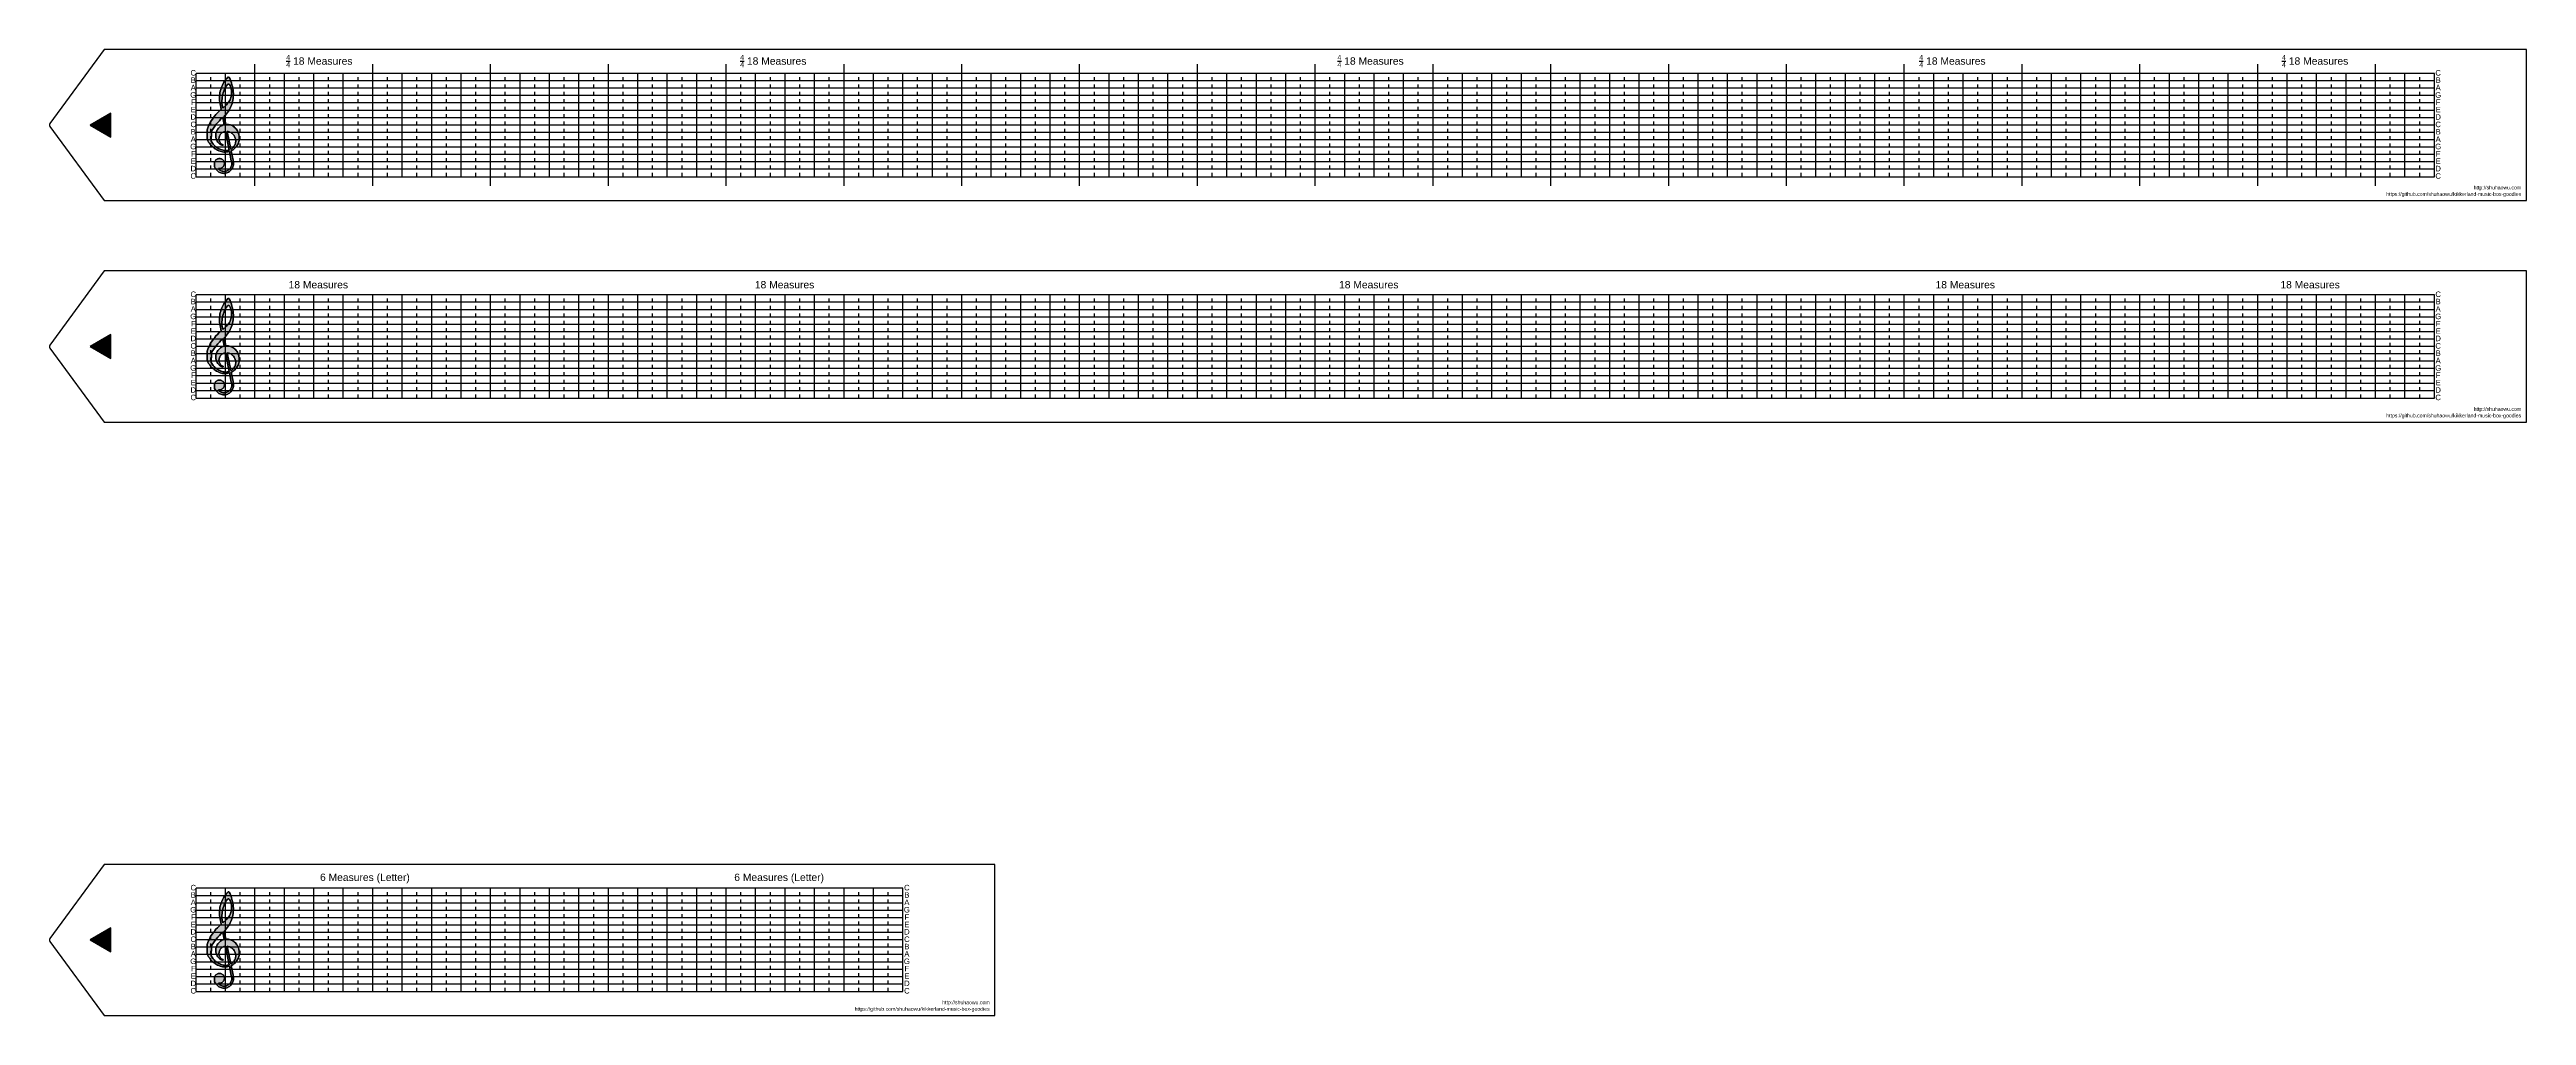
# Model space of a CAD drawing. Header units: inches. Extents: x 8.5 to 75.8, y -4.6 to 21.6.
import ezdxf

# ---------------------------------------------------------------- set-up
doc = ezdxf.new("R2010")
doc.units = ezdxf.units.IN
doc.header["$LTSCALE"] = 0.7
doc.header["$MEASUREMENT"] = 0
doc.linetypes.add('HIDDEN2', pattern=[0.1875, 0.125, -0.0625])
for name, color, linetype in [('8th Notes', 7, 'HIDDEN2'), ('Cleft', 7, 'Continuous'), ('Horizontal Lines', 7, 'Continuous'), ('Labels', 7, 'Continuous'), ('Quarter Notes', 7, 'Continuous')]:
    doc.layers.add(name, color=color, linetype=linetype)
doc.styles.get("Standard").update_dxf_attribs({"font": 'arial.ttf'})

msp = doc.modelspace()

# ---------------------------------------------------------------- hatches: boundary and pattern name
at = {"layer": 'Cleft'}
h = msp.add_hatch(color=256, dxfattribs=at)
h.dxf.hatch_style = 1
h.paths.add_polyline_path([(13.335, 19.57), (13.31, 19.569), (13.266, 19.789), (13.298, 19.822), (13.328, 19.856), (13.355, 19.893), (13.381, 19.93), (13.405, 19.969), (13.426, 20.01), (13.446, 20.051), (13.463, 20.093), (13.477, 20.137), (13.49, 20.181), (13.499, 20.225), (13.507, 20.271), (13.512, 20.316), (13.515, 20.362), (13.515, 20.407), (13.512, 20.453), (13.507, 20.498), (13.5, 20.543), (13.489, 20.595), (13.475, 20.647), (13.46, 20.697), (13.442, 20.747), (13.422, 20.796), (13.4, 20.844), (13.396, 20.85), (13.39, 20.855), (13.384, 20.857), (13.377, 20.857), (13.371, 20.854), (13.365, 20.85), (13.336, 20.818), (13.308, 20.784), (13.282, 20.749), (13.258, 20.713), (13.236, 20.675), (13.217, 20.636), (13.199, 20.596), (13.183, 20.556), (13.17, 20.514), (13.159, 20.472), (13.15, 20.429), (13.143, 20.386), (13.138, 20.343), (13.137, 20.299), (13.137, 20.255), (13.14, 20.212), (13.145, 20.169), (13.152, 20.126), (13.181, 19.978), (13.116, 19.917), (13.078, 19.88), (13.041, 19.84), (13.007, 19.799), (12.974, 19.757), (12.942, 19.713), (12.913, 19.668), (12.886, 19.622), (12.861, 19.574), (12.839, 19.526), (12.818, 19.476), (12.8, 19.425), (12.8, 19.169), (12.823, 19.123), (12.841, 19.09), (12.862, 19.059), (12.884, 19.029), (12.908, 19.001), (12.933, 18.974), (12.961, 18.949), (12.99, 18.926), (13.02, 18.905), (13.052, 18.885), (13.084, 18.868), (13.118, 18.853), (13.153, 18.84), (13.189, 18.829), (13.219, 18.822), (13.25, 18.818), (13.282, 18.816), (13.313, 18.816), (13.344, 18.82), (13.375, 18.826), (13.406, 18.834), (13.455, 18.582), (13.462, 18.561), (13.467, 18.539), (13.47, 18.517), (13.47, 18.495), (13.468, 18.473), (13.464, 18.452), (13.457, 18.43), (13.448, 18.41), (13.437, 18.391), (13.424, 18.372), (13.409, 18.356), (13.393, 18.341), (13.375, 18.328), (13.356, 18.317), (13.336, 18.307), (13.315, 18.301), (13.293, 18.296), (13.271, 18.294), (13.249, 18.294), (13.227, 18.296), (13.205, 18.301), (13.184, 18.308), (13.164, 18.317), (13.145, 18.328), (13.127, 18.341), (13.111, 18.357), (13.111, 18.375), (13.128, 18.373), (13.146, 18.373), (13.164, 18.376), (13.18, 18.381), (13.197, 18.388), (13.212, 18.397), (13.226, 18.409), (13.238, 18.421), (13.248, 18.436), (13.257, 18.452), (13.263, 18.468), (13.267, 18.485), (13.269, 18.503), (13.268, 18.521), (13.265, 18.538), (13.26, 18.555), (13.252, 18.571), (13.243, 18.586), (13.232, 18.6), (13.219, 18.612), (13.204, 18.622), (13.188, 18.63), (13.172, 18.637), (13.154, 18.64), (13.137, 18.642), (13.119, 18.641), (13.102, 18.638), (13.085, 18.632), (13.069, 18.624), (13.054, 18.615), (13.041, 18.603), (13.029, 18.59), (13.019, 18.575), (13.011, 18.559), (13.005, 18.543), (13.002, 18.525), (13, 18.507), (13, 18.415), (13.02, 18.384), (13.041, 18.355), (13.065, 18.327), (13.09, 18.301), (13.117, 18.276), (13.143, 18.264), (13.169, 18.255), (13.197, 18.248), (13.224, 18.243), (13.252, 18.24), (13.281, 18.24), (13.309, 18.243), (13.334, 18.251), (13.359, 18.262), (13.382, 18.274), (13.404, 18.289), (13.425, 18.306), (13.444, 18.324), (13.46, 18.345), (13.475, 18.367), (13.488, 18.39), (13.499, 18.414), (13.507, 18.44), (13.513, 18.466), (13.516, 18.492), (13.517, 18.519), (13.516, 18.545), (13.511, 18.571), (13.504, 18.597), (13.454, 18.853), (13.48, 18.867), (13.506, 18.883), (13.53, 18.901), (13.553, 18.921), (13.574, 18.943), (13.594, 18.966), (13.611, 18.991), (13.627, 19.017), (13.64, 19.044), (13.651, 19.072), (13.66, 19.101), (13.667, 19.131), (13.672, 19.161), (13.674, 19.191), (13.673, 19.222), (13.67, 19.252), (13.665, 19.282), (13.658, 19.311), (13.648, 19.34), (13.636, 19.368), (13.622, 19.395), (13.606, 19.42), (13.587, 19.445), (13.567, 19.468), (13.545, 19.489), (13.522, 19.508), (13.502, 19.522), (13.48, 19.535), (13.457, 19.546), (13.434, 19.555), (13.41, 19.561), (13.385, 19.566), (13.36, 19.569)])
h.paths.add_polyline_path([(13.349, 19.376), (13.373, 19.373), (13.397, 19.366), (13.42, 19.358), (13.442, 19.347), (13.464, 19.335), (13.484, 19.32), (13.502, 19.303), (13.518, 19.285), (13.533, 19.266), (13.546, 19.245), (13.557, 19.222), (13.565, 19.199), (13.572, 19.175), (13.576, 19.151), (13.577, 19.126), (13.577, 19.101), (13.574, 19.077), (13.568, 19.053), (13.56, 19.029), (13.55, 19.007), (13.538, 18.986), (13.524, 18.965), (13.507, 18.945), (13.488, 18.927), (13.467, 18.91), (13.445, 18.896)], flags=16)
h.paths.add_polyline_path([(13.299, 19.376), (13.398, 18.874), (13.372, 18.866), (13.346, 18.861), (13.319, 18.859), (13.292, 18.859), (13.266, 18.862), (13.24, 18.867), (13.208, 18.875), (13.176, 18.884), (13.146, 18.896), (13.117, 18.91), (13.088, 18.926), (13.061, 18.944), (13.035, 18.964), (13.01, 18.986), (12.988, 19.009), (12.966, 19.034), (12.947, 19.06), (12.929, 19.088), (12.914, 19.117), (12.922, 19.359), (12.928, 19.405), (12.972, 19.47), (13.008, 19.522), (13.047, 19.573), (13.088, 19.622), (13.132, 19.67), (13.177, 19.716), (13.224, 19.759), (13.263, 19.561), (13.237, 19.553), (13.212, 19.543), (13.188, 19.531), (13.166, 19.517), (13.145, 19.501), (13.124, 19.483), (13.106, 19.463), (13.09, 19.442), (13.075, 19.42), (13.063, 19.396), (13.052, 19.371), (13.045, 19.346), (13.038, 19.32), (13.035, 19.293), (13.034, 19.267), (13.035, 19.24), (13.038, 19.213), (13.044, 19.187), (13.052, 19.162), (13.062, 19.137), (13.075, 19.113), (13.089, 19.091), (13.105, 19.07), (13.123, 19.05), (13.137, 19.038), (13.152, 19.027), (13.168, 19.019), (13.185, 19.012), (13.203, 19.007), (13.221, 19.004), (13.239, 19.003), (13.239, 19.015), (13.218, 19.019), (13.206, 19.024), (13.198, 19.029), (13.181, 19.043), (13.166, 19.06), (13.154, 19.077), (13.142, 19.097), (13.134, 19.117), (13.127, 19.138), (13.124, 19.16), (13.122, 19.183), (13.123, 19.205), (13.127, 19.226), (13.133, 19.248), (13.142, 19.268), (13.153, 19.288), (13.166, 19.305), (13.181, 19.322), (13.197, 19.336), (13.216, 19.349), (13.235, 19.359), (13.256, 19.367), (13.277, 19.373)], flags=16)
h.paths.add_polyline_path([(13.223, 20.013), (13.215, 20.054), (13.208, 20.096), (13.204, 20.138), (13.203, 20.179), (13.203, 20.221), (13.205, 20.263), (13.21, 20.305), (13.217, 20.346), (13.226, 20.387), (13.237, 20.427), (13.25, 20.467), (13.265, 20.506), (13.283, 20.544), (13.302, 20.581), (13.323, 20.617), (13.36, 20.657), (13.373, 20.663), (13.389, 20.663), (13.404, 20.654), (13.422, 20.621), (13.435, 20.591), (13.446, 20.56), (13.455, 20.528), (13.461, 20.495), (13.465, 20.462), (13.466, 20.429), (13.465, 20.396), (13.461, 20.362), (13.455, 20.33), (13.446, 20.298), (13.435, 20.266), (13.422, 20.236), (13.406, 20.207), (13.388, 20.178), (13.368, 20.152), (13.346, 20.127), (13.323, 20.103)], flags=16)
h = msp.add_hatch(color=256, dxfattribs=at)
h.dxf.hatch_style = 1
h.paths.add_polyline_path([(13.335, 13.56), (13.31, 13.558), (13.266, 13.778), (13.298, 13.811), (13.328, 13.846), (13.355, 13.882), (13.381, 13.92), (13.405, 13.959), (13.426, 13.999), (13.446, 14.041), (13.463, 14.083), (13.477, 14.126), (13.49, 14.17), (13.499, 14.215), (13.507, 14.26), (13.512, 14.305), (13.515, 14.351), (13.515, 14.397), (13.512, 14.442), (13.507, 14.488), (13.5, 14.533), (13.489, 14.584), (13.475, 14.636), (13.46, 14.687), (13.442, 14.737), (13.422, 14.786), (13.4, 14.834), (13.396, 14.84), (13.39, 14.844), (13.384, 14.846), (13.377, 14.846), (13.371, 14.844), (13.365, 14.84), (13.336, 14.807), (13.308, 14.774), (13.282, 14.739), (13.258, 14.702), (13.236, 14.664), (13.217, 14.626), (13.199, 14.586), (13.183, 14.545), (13.17, 14.503), (13.159, 14.462), (13.15, 14.419), (13.143, 14.375), (13.138, 14.332), (13.137, 14.289), (13.137, 14.245), (13.14, 14.202), (13.145, 14.158), (13.152, 14.115), (13.181, 13.968), (13.116, 13.907), (13.078, 13.869), (13.041, 13.83), (13.007, 13.789), (12.974, 13.747), (12.942, 13.703), (12.913, 13.658), (12.886, 13.611), (12.861, 13.563), (12.839, 13.515), (12.818, 13.465), (12.8, 13.415), (12.8, 13.158), (12.823, 13.113), (12.841, 13.08), (12.862, 13.049), (12.884, 13.019), (12.908, 12.991), (12.933, 12.964), (12.961, 12.939), (12.99, 12.916), (13.02, 12.894), (13.052, 12.875), (13.084, 12.858), (13.118, 12.842), (13.153, 12.829), (13.189, 12.819), (13.219, 12.811), (13.25, 12.807), (13.282, 12.805), (13.313, 12.806), (13.344, 12.809), (13.375, 12.815), (13.406, 12.824), (13.455, 12.572), (13.462, 12.551), (13.467, 12.529), (13.47, 12.507), (13.47, 12.485), (13.468, 12.463), (13.464, 12.441), (13.457, 12.42), (13.448, 12.399), (13.437, 12.38), (13.424, 12.362), (13.409, 12.345), (13.393, 12.33), (13.375, 12.317), (13.356, 12.306), (13.336, 12.297), (13.315, 12.29), (13.293, 12.285), (13.271, 12.283), (13.249, 12.283), (13.227, 12.286), (13.205, 12.29), (13.184, 12.297), (13.164, 12.307), (13.145, 12.318), (13.127, 12.331), (13.111, 12.346), (13.111, 12.365), (13.128, 12.363), (13.146, 12.363), (13.164, 12.366), (13.18, 12.37), (13.197, 12.378), (13.212, 12.387), (13.226, 12.398), (13.238, 12.411), (13.248, 12.425), (13.257, 12.441), (13.263, 12.458), (13.267, 12.475), (13.269, 12.493), (13.268, 12.51), (13.265, 12.528), (13.26, 12.545), (13.252, 12.561), (13.243, 12.576), (13.232, 12.589), (13.219, 12.602), (13.204, 12.612), (13.188, 12.62), (13.172, 12.626), (13.154, 12.63), (13.137, 12.631), (13.119, 12.63), (13.102, 12.627), (13.085, 12.621), (13.069, 12.614), (13.054, 12.604), (13.041, 12.593), (13.029, 12.579), (13.019, 12.565), (13.011, 12.549), (13.005, 12.532), (13.002, 12.515), (13, 12.497), (13, 12.404), (13.02, 12.374), (13.041, 12.344), (13.065, 12.316), (13.09, 12.29), (13.117, 12.266), (13.143, 12.254), (13.169, 12.244), (13.197, 12.237), (13.224, 12.232), (13.252, 12.23), (13.281, 12.23), (13.309, 12.232), (13.334, 12.241), (13.359, 12.251), (13.382, 12.264), (13.404, 12.278), (13.425, 12.295), (13.444, 12.314), (13.46, 12.334), (13.475, 12.356), (13.488, 12.379), (13.499, 12.404), (13.507, 12.429), (13.513, 12.455), (13.516, 12.481), (13.517, 12.508), (13.516, 12.535), (13.511, 12.561), (13.504, 12.587), (13.454, 12.842), (13.48, 12.857), (13.506, 12.873), (13.53, 12.891), (13.553, 12.911), (13.574, 12.933), (13.594, 12.956), (13.611, 12.981), (13.627, 13.006), (13.64, 13.034), (13.651, 13.062), (13.66, 13.091), (13.667, 13.12), (13.672, 13.151), (13.674, 13.181), (13.673, 13.211), (13.67, 13.242), (13.665, 13.271), (13.658, 13.301), (13.648, 13.329), (13.636, 13.357), (13.622, 13.384), (13.606, 13.41), (13.587, 13.434), (13.567, 13.457), (13.545, 13.478), (13.522, 13.498), (13.502, 13.512), (13.48, 13.524), (13.457, 13.535), (13.434, 13.544), (13.41, 13.551), (13.385, 13.556), (13.36, 13.559)])
h.paths.add_polyline_path([(13.349, 13.366), (13.373, 13.362), (13.397, 13.356), (13.42, 13.347), (13.442, 13.337), (13.464, 13.324), (13.484, 13.309), (13.502, 13.293), (13.518, 13.275), (13.533, 13.255), (13.546, 13.234), (13.557, 13.212), (13.565, 13.189), (13.572, 13.165), (13.576, 13.14), (13.577, 13.116), (13.577, 13.091), (13.574, 13.067), (13.568, 13.043), (13.56, 13.019), (13.55, 12.997), (13.538, 12.975), (13.524, 12.955), (13.507, 12.935), (13.488, 12.916), (13.467, 12.9), (13.445, 12.885)], flags=16)
h.paths.add_polyline_path([(13.299, 13.366), (13.398, 12.864), (13.372, 12.856), (13.346, 12.851), (13.319, 12.848), (13.292, 12.848), (13.266, 12.851), (13.24, 12.856), (13.208, 12.864), (13.176, 12.874), (13.146, 12.886), (13.117, 12.9), (13.088, 12.916), (13.061, 12.934), (13.035, 12.954), (13.01, 12.975), (12.988, 12.999), (12.966, 13.023), (12.947, 13.05), (12.929, 13.077), (12.914, 13.106), (12.922, 13.348), (12.928, 13.395), (12.972, 13.459), (13.008, 13.512), (13.047, 13.563), (13.088, 13.612), (13.132, 13.66), (13.177, 13.705), (13.224, 13.748), (13.263, 13.55), (13.237, 13.543), (13.212, 13.533), (13.188, 13.52), (13.166, 13.506), (13.145, 13.49), (13.124, 13.472), (13.106, 13.453), (13.09, 13.432), (13.075, 13.409), (13.063, 13.386), (13.052, 13.361), (13.045, 13.335), (13.038, 13.309), (13.035, 13.283), (13.034, 13.256), (13.035, 13.229), (13.038, 13.203), (13.044, 13.177), (13.052, 13.151), (13.062, 13.126), (13.075, 13.103), (13.089, 13.08), (13.105, 13.059), (13.123, 13.039), (13.137, 13.027), (13.152, 13.017), (13.168, 13.008), (13.185, 13.001), (13.203, 12.996), (13.221, 12.993), (13.239, 12.993), (13.239, 13.005), (13.218, 13.008), (13.206, 13.013), (13.198, 13.019), (13.181, 13.033), (13.166, 13.049), (13.154, 13.067), (13.142, 13.086), (13.134, 13.107), (13.127, 13.128), (13.124, 13.15), (13.122, 13.172), (13.123, 13.194), (13.127, 13.216), (13.133, 13.237), (13.142, 13.258), (13.153, 13.277), (13.166, 13.295), (13.181, 13.311), (13.197, 13.326), (13.216, 13.338), (13.235, 13.349), (13.256, 13.357), (13.277, 13.363)], flags=16)
h.paths.add_polyline_path([(13.223, 14.003), (13.215, 14.044), (13.208, 14.085), (13.204, 14.127), (13.203, 14.169), (13.203, 14.211), (13.205, 14.253), (13.21, 14.294), (13.217, 14.335), (13.226, 14.376), (13.237, 14.416), (13.25, 14.456), (13.265, 14.495), (13.283, 14.533), (13.302, 14.571), (13.323, 14.606), (13.36, 14.647), (13.373, 14.653), (13.389, 14.653), (13.404, 14.643), (13.422, 14.611), (13.435, 14.581), (13.446, 14.549), (13.455, 14.517), (13.461, 14.484), (13.465, 14.451), (13.466, 14.418), (13.465, 14.385), (13.461, 14.352), (13.455, 14.319), (13.446, 14.287), (13.435, 14.256), (13.422, 14.225), (13.406, 14.196), (13.388, 14.168), (13.368, 14.141), (13.346, 14.116), (13.323, 14.093)], flags=16)
h = msp.add_hatch(color=256, dxfattribs=at)
h.dxf.hatch_style = 1
h.paths.add_polyline_path([(13.335, -2.546), (13.31, -2.547), (13.266, -2.327), (13.298, -2.294), (13.328, -2.26), (13.355, -2.223), (13.381, -2.186), (13.405, -2.147), (13.426, -2.107), (13.446, -2.065), (13.463, -2.023), (13.477, -1.979), (13.49, -1.936), (13.499, -1.891), (13.507, -1.846), (13.512, -1.8), (13.515, -1.754), (13.515, -1.709), (13.512, -1.663), (13.507, -1.618), (13.5, -1.573), (13.489, -1.521), (13.475, -1.469), (13.46, -1.419), (13.442, -1.369), (13.422, -1.32), (13.4, -1.272), (13.396, -1.266), (13.39, -1.262), (13.384, -1.259), (13.377, -1.259), (13.371, -1.262), (13.365, -1.266), (13.336, -1.298), (13.308, -1.332), (13.282, -1.367), (13.258, -1.404), (13.236, -1.441), (13.217, -1.48), (13.199, -1.52), (13.183, -1.561), (13.17, -1.602), (13.159, -1.644), (13.15, -1.687), (13.143, -1.73), (13.138, -1.773), (13.137, -1.817), (13.137, -1.861), (13.14, -1.904), (13.145, -1.947), (13.152, -1.99), (13.181, -2.138), (13.116, -2.199), (13.078, -2.236), (13.041, -2.276), (13.007, -2.317), (12.974, -2.359), (12.942, -2.403), (12.913, -2.448), (12.886, -2.494), (12.861, -2.542), (12.839, -2.59), (12.818, -2.64), (12.8, -2.691), (12.8, -2.948), (12.823, -2.993), (12.841, -3.026), (12.862, -3.057), (12.884, -3.087), (12.908, -3.115), (12.933, -3.142), (12.961, -3.167), (12.99, -3.19), (13.02, -3.211), (13.052, -3.231), (13.084, -3.248), (13.118, -3.263), (13.153, -3.276), (13.189, -3.287), (13.219, -3.294), (13.25, -3.299), (13.282, -3.3), (13.313, -3.3), (13.344, -3.296), (13.375, -3.29), (13.406, -3.282), (13.455, -3.534), (13.462, -3.555), (13.467, -3.577), (13.47, -3.599), (13.47, -3.621), (13.468, -3.643), (13.464, -3.665), (13.457, -3.686), (13.448, -3.706), (13.437, -3.725), (13.424, -3.744), (13.409, -3.76), (13.393, -3.775), (13.375, -3.788), (13.356, -3.799), (13.336, -3.809), (13.315, -3.815), (13.293, -3.82), (13.271, -3.822), (13.249, -3.822), (13.227, -3.82), (13.205, -3.815), (13.184, -3.808), (13.164, -3.799), (13.145, -3.788), (13.127, -3.775), (13.111, -3.76), (13.111, -3.741), (13.128, -3.743), (13.146, -3.743), (13.164, -3.74), (13.18, -3.735), (13.197, -3.728), (13.212, -3.719), (13.226, -3.708), (13.238, -3.695), (13.248, -3.68), (13.257, -3.665), (13.263, -3.648), (13.267, -3.631), (13.269, -3.613), (13.268, -3.595), (13.265, -3.578), (13.26, -3.561), (13.252, -3.545), (13.243, -3.53), (13.232, -3.516), (13.219, -3.504), (13.204, -3.494), (13.188, -3.486), (13.172, -3.48), (13.154, -3.476), (13.137, -3.475), (13.119, -3.475), (13.102, -3.478), (13.085, -3.484), (13.069, -3.492), (13.054, -3.501), (13.041, -3.513), (13.029, -3.526), (13.019, -3.541), (13.011, -3.557), (13.005, -3.573), (13.002, -3.591), (13, -3.609), (13, -3.701), (13.02, -3.732), (13.041, -3.761), (13.065, -3.789), (13.09, -3.815), (13.117, -3.84), (13.143, -3.852), (13.169, -3.861), (13.197, -3.869), (13.224, -3.874), (13.252, -3.876), (13.281, -3.876), (13.309, -3.873), (13.334, -3.865), (13.359, -3.855), (13.382, -3.842), (13.404, -3.827), (13.425, -3.81), (13.444, -3.792), (13.46, -3.771), (13.475, -3.749), (13.488, -3.726), (13.499, -3.702), (13.507, -3.676), (13.513, -3.651), (13.516, -3.624), (13.517, -3.597), (13.516, -3.571), (13.511, -3.545), (13.504, -3.519), (13.454, -3.263), (13.48, -3.249), (13.506, -3.233), (13.53, -3.215), (13.553, -3.195), (13.574, -3.173), (13.594, -3.15), (13.611, -3.125), (13.627, -3.099), (13.64, -3.072), (13.651, -3.044), (13.66, -3.015), (13.667, -2.985), (13.672, -2.955), (13.674, -2.925), (13.673, -2.894), (13.67, -2.864), (13.665, -2.834), (13.658, -2.805), (13.648, -2.776), (13.636, -2.748), (13.622, -2.721), (13.606, -2.696), (13.587, -2.672), (13.567, -2.649), (13.545, -2.627), (13.522, -2.608), (13.502, -2.594), (13.48, -2.581), (13.457, -2.57), (13.434, -2.561), (13.41, -2.555), (13.385, -2.55), (13.36, -2.547)])
h.paths.add_polyline_path([(13.349, -2.74), (13.373, -2.744), (13.397, -2.75), (13.42, -2.758), (13.442, -2.769), (13.464, -2.782), (13.484, -2.796), (13.502, -2.813), (13.518, -2.831), (13.533, -2.85), (13.546, -2.872), (13.557, -2.894), (13.565, -2.917), (13.572, -2.941), (13.576, -2.965), (13.577, -2.99), (13.577, -3.015), (13.574, -3.039), (13.568, -3.063), (13.56, -3.087), (13.55, -3.109), (13.538, -3.13), (13.524, -3.151), (13.507, -3.171), (13.488, -3.189), (13.467, -3.206), (13.445, -3.22)], flags=16)
h.paths.add_polyline_path([(13.299, -2.74), (13.398, -3.242), (13.372, -3.25), (13.346, -3.255), (13.319, -3.257), (13.292, -3.257), (13.266, -3.254), (13.24, -3.249), (13.208, -3.242), (13.176, -3.232), (13.146, -3.22), (13.117, -3.206), (13.088, -3.19), (13.061, -3.172), (13.035, -3.152), (13.01, -3.13), (12.988, -3.107), (12.966, -3.082), (12.947, -3.056), (12.929, -3.029), (12.914, -3), (12.922, -2.757), (12.928, -2.711), (12.972, -2.646), (13.008, -2.594), (13.047, -2.543), (13.088, -2.494), (13.132, -2.446), (13.177, -2.4), (13.224, -2.357), (13.263, -2.555), (13.237, -2.563), (13.212, -2.573), (13.188, -2.585), (13.166, -2.599), (13.145, -2.615), (13.124, -2.633), (13.106, -2.653), (13.09, -2.674), (13.075, -2.696), (13.063, -2.72), (13.052, -2.745), (13.045, -2.77), (13.038, -2.796), (13.035, -2.823), (13.034, -2.849), (13.035, -2.876), (13.038, -2.903), (13.044, -2.929), (13.052, -2.954), (13.062, -2.979), (13.075, -3.003), (13.089, -3.025), (13.105, -3.046), (13.123, -3.066), (13.137, -3.078), (13.152, -3.089), (13.168, -3.097), (13.185, -3.104), (13.203, -3.109), (13.221, -3.112), (13.239, -3.113), (13.239, -3.101), (13.218, -3.097), (13.206, -3.092), (13.198, -3.087), (13.181, -3.073), (13.166, -3.057), (13.154, -3.039), (13.142, -3.019), (13.134, -2.999), (13.127, -2.978), (13.124, -2.956), (13.122, -2.934), (13.123, -2.911), (13.127, -2.89), (13.133, -2.868), (13.142, -2.848), (13.153, -2.829), (13.166, -2.811), (13.181, -2.794), (13.197, -2.78), (13.216, -2.767), (13.235, -2.757), (13.256, -2.749), (13.277, -2.743)], flags=16)
h.paths.add_polyline_path([(13.223, -2.103), (13.215, -2.062), (13.208, -2.02), (13.204, -1.979), (13.203, -1.937), (13.203, -1.895), (13.205, -1.853), (13.21, -1.811), (13.217, -1.77), (13.226, -1.729), (13.237, -1.689), (13.25, -1.649), (13.265, -1.61), (13.283, -1.572), (13.302, -1.535), (13.323, -1.499), (13.36, -1.459), (13.373, -1.453), (13.389, -1.453), (13.404, -1.462), (13.422, -1.495), (13.435, -1.525), (13.446, -1.556), (13.455, -1.588), (13.461, -1.621), (13.465, -1.654), (13.466, -1.687), (13.465, -1.72), (13.461, -1.754), (13.455, -1.786), (13.446, -1.818), (13.435, -1.85), (13.422, -1.88), (13.406, -1.909), (13.388, -1.938), (13.368, -1.964), (13.346, -1.989), (13.323, -2.013)], flags=16)
at = {"layer": 'Labels'}
h = msp.add_hatch(color=256, dxfattribs=at)
h.dxf.hatch_style = 1
h.paths.add_polyline_path([(10.187, 19.873), (9.627, 19.55), (10.187, 19.227)])
h = msp.add_hatch(color=256, dxfattribs=at)
h.dxf.hatch_style = 1
h.paths.add_polyline_path([(10.187, 13.863), (9.627, 13.54), (10.187, 13.216)])
h = msp.add_hatch(color=256, dxfattribs=at)
h.dxf.hatch_style = 1
h.paths.add_polyline_path([(10.187, -2.243), (9.627, -2.566), (10.187, -2.889)])

# ---------------------------------------------------------------- linework, layer by layer
for p, q in [((10, 21.6), (8.53, 19.59)), ((75.8, 21.6), (10, 21.6)), ((75.8, 17.5), (75.8, 21.6)), ((8.53, 19.51), (10, 17.5)), ((10, 17.5), (75.8, 17.5)), ((10, 15.59), (8.53, 13.58)), ((75.8, 15.59), (10, 15.59)), ((75.8, 11.49), (75.8, 15.59)), ((8.53, 13.499), (10, 11.49)), ((10, 11.49), (75.8, 11.49)), ((10, -0.516), (8.53, -2.526)), ((34.2, -0.516), (10, -0.516)), ((34.2, -4.616), (34.2, -0.516)), ((8.53, -2.606), (10, -4.616)), ((10, -4.616), (34.2, -4.616))]:
    msp.add_line(p, q)
for centre in [(8.609, 19.55), (8.609, 13.54), (8.609, -2.566)]:
    msp.add_arc(centre, 0.0889, 153, 207)
at = {"layer": '8th Notes'}
for p, q in [((12.9, 18.15), (12.9, 20.95)), ((13.7, 18.15), (13.7, 20.95)), ((14.5, 18.15), (14.5, 20.95)), ((15.3, 18.15), (15.3, 20.95)), ((16.1, 18.15), (16.1, 20.95)), ((16.9, 18.15), (16.9, 20.95)), ((17.7, 18.15), (17.7, 20.95)), ((18.5, 18.15), (18.5, 20.95)), ((19.3, 18.15), (19.3, 20.95)), ((20.1, 18.15), (20.1, 20.95)), ((20.9, 18.15), (20.9, 20.95)), ((21.7, 18.15), (21.7, 20.95)), ((22.5, 18.15), (22.5, 20.95)), ((23.3, 18.15), (23.3, 20.95)), ((24.1, 18.15), (24.1, 20.95)), ((24.9, 18.15), (24.9, 20.95)), ((25.7, 18.15), (25.7, 20.95)), ((26.5, 18.15), (26.5, 20.95)), ((27.3, 18.15), (27.3, 20.95)), ((28.1, 18.15), (28.1, 20.95)), ((28.1, 18.15), (28.1, 20.95)), ((28.9, 18.15), (28.9, 20.95)), ((29.7, 18.15), (29.7, 20.95)), ((30.5, 18.15), (30.5, 20.95)), ((31.3, 18.15), (31.3, 20.95)), ((32.1, 18.15), (32.1, 20.95)), ((32.9, 18.15), (32.9, 20.95)), ((33.7, 18.15), (33.7, 20.95)), ((34.5, 18.15), (34.5, 20.95)), ((35.3, 18.15), (35.3, 20.95)), ((36.1, 18.15), (36.1, 20.95)), ((36.9, 18.15), (36.9, 20.95)), ((37.7, 18.15), (37.7, 20.95)), ((38.5, 18.15), (38.5, 20.95)), ((39.3, 18.15), (39.3, 20.95)), ((40.1, 18.15), (40.1, 20.95)), ((40.9, 18.15), (40.9, 20.95)), ((41.7, 18.15), (41.7, 20.95)), ((42.5, 18.15), (42.5, 20.95)), ((43.3, 18.15), (43.3, 20.95)), ((44.1, 18.15), (44.1, 20.95)), ((44.9, 18.15), (44.9, 20.95)), ((45.7, 18.15), (45.7, 20.95)), ((46.5, 18.15), (46.5, 20.95)), ((47.3, 18.15), (47.3, 20.95)), ((48.1, 18.15), (48.1, 20.95)), ((48.9, 18.15), (48.9, 20.95)), ((49.7, 18.15), (49.7, 20.95)), ((50.5, 18.15), (50.5, 20.95)), ((51.3, 18.15), (51.3, 20.95)), ((52.1, 18.15), (52.1, 20.95)), ((52.9, 18.15), (52.9, 20.95)), ((53.7, 18.15), (53.7, 20.95)), ((54.5, 18.15), (54.5, 20.95)), ((55.3, 18.15), (55.3, 20.95)), ((56.1, 18.15), (56.1, 20.95)), ((56.9, 18.15), (56.9, 20.95)), ((57.7, 18.15), (57.7, 20.95)), ((58.5, 18.15), (58.5, 20.95)), ((59.3, 18.15), (59.3, 20.95)), ((60.1, 18.15), (60.1, 20.95)), ((60.9, 18.15), (60.9, 20.95)), ((61.7, 18.15), (61.7, 20.95)), ((62.5, 18.15), (62.5, 20.95)), ((63.3, 18.15), (63.3, 20.95)), ((64.1, 18.15), (64.1, 20.95)), ((64.9, 18.15), (64.9, 20.95)), ((65.7, 18.15), (65.7, 20.95)), ((66.5, 18.15), (66.5, 20.95)), ((67.3, 18.15), (67.3, 20.95)), ((68.1, 18.15), (68.1, 20.95)), ((68.9, 18.15), (68.9, 20.95)), ((69.7, 18.15), (69.7, 20.95)), ((70.5, 18.15), (70.5, 20.95)), ((71.3, 18.15), (71.3, 20.95)), ((72.1, 18.15), (72.1, 20.95)), ((72.9, 18.15), (72.9, 20.95)), ((12.9, 12.14), (12.9, 14.94)), ((13.7, 12.14), (13.7, 14.94)), ((14.5, 12.14), (14.5, 14.94)), ((15.3, 12.14), (15.3, 14.94)), ((16.1, 12.14), (16.1, 14.94)), ((16.9, 12.14), (16.9, 14.94)), ((17.7, 12.14), (17.7, 14.94)), ((18.5, 12.14), (18.5, 14.94)), ((19.3, 12.14), (19.3, 14.94)), ((20.1, 12.14), (20.1, 14.94)), ((20.9, 12.14), (20.9, 14.94)), ((21.7, 12.14), (21.7, 14.94)), ((22.5, 12.14), (22.5, 14.94)), ((23.3, 12.14), (23.3, 14.94)), ((24.1, 12.14), (24.1, 14.94)), ((24.9, 12.14), (24.9, 14.94)), ((25.7, 12.14), (25.7, 14.94)), ((26.5, 12.14), (26.5, 14.94)), ((27.3, 12.14), (27.3, 14.94)), ((28.1, 12.14), (28.1, 14.94)), ((28.1, 12.14), (28.1, 14.94)), ((28.9, 12.14), (28.9, 14.94)), ((29.7, 12.14), (29.7, 14.94)), ((30.5, 12.14), (30.5, 14.94)), ((31.3, 12.14), (31.3, 14.94)), ((32.1, 12.14), (32.1, 14.94)), ((32.9, 12.14), (32.9, 14.94)), ((33.7, 12.14), (33.7, 14.94)), ((34.5, 12.14), (34.5, 14.94)), ((35.3, 12.14), (35.3, 14.94)), ((36.1, 12.14), (36.1, 14.94)), ((36.9, 12.14), (36.9, 14.94)), ((37.7, 12.14), (37.7, 14.94)), ((38.5, 12.14), (38.5, 14.94)), ((39.3, 12.14), (39.3, 14.94)), ((40.1, 12.14), (40.1, 14.94)), ((40.9, 12.14), (40.9, 14.94)), ((41.7, 12.14), (41.7, 14.94)), ((42.5, 12.14), (42.5, 14.94)), ((43.3, 12.14), (43.3, 14.94)), ((44.1, 12.14), (44.1, 14.94)), ((44.9, 12.14), (44.9, 14.94)), ((45.7, 12.14), (45.7, 14.94)), ((46.5, 12.14), (46.5, 14.94)), ((47.3, 12.14), (47.3, 14.94)), ((48.1, 12.14), (48.1, 14.94)), ((48.9, 12.14), (48.9, 14.94)), ((49.7, 12.14), (49.7, 14.94)), ((50.5, 12.14), (50.5, 14.94)), ((51.3, 12.14), (51.3, 14.94)), ((52.1, 12.14), (52.1, 14.94)), ((52.9, 12.14), (52.9, 14.94)), ((53.7, 12.14), (53.7, 14.94)), ((54.5, 12.14), (54.5, 14.94)), ((55.3, 12.14), (55.3, 14.94)), ((56.1, 12.14), (56.1, 14.94)), ((56.9, 12.14), (56.9, 14.94)), ((57.7, 12.14), (57.7, 14.94)), ((58.5, 12.14), (58.5, 14.94)), ((59.3, 12.14), (59.3, 14.94)), ((60.1, 12.14), (60.1, 14.94)), ((60.9, 12.14), (60.9, 14.94)), ((61.7, 12.14), (61.7, 14.94)), ((62.5, 12.14), (62.5, 14.94)), ((63.3, 12.14), (63.3, 14.94)), ((64.1, 12.14), (64.1, 14.94)), ((64.9, 12.14), (64.9, 14.94)), ((65.7, 12.14), (65.7, 14.94)), ((66.5, 12.14), (66.5, 14.94)), ((67.3, 12.14), (67.3, 14.94)), ((68.1, 12.14), (68.1, 14.94)), ((68.9, 12.14), (68.9, 14.94)), ((69.7, 12.14), (69.7, 14.94)), ((70.5, 12.14), (70.5, 14.94)), ((71.3, 12.14), (71.3, 14.94)), ((72.1, 12.14), (72.1, 14.94)), ((72.9, 12.14), (72.9, 14.94)), ((12.9, -3.966), (12.9, -1.166)), ((13.7, -3.966), (13.7, -1.166)), ((14.5, -3.966), (14.5, -1.166)), ((15.3, -3.966), (15.3, -1.166)), ((16.1, -3.966), (16.1, -1.166)), ((16.9, -3.966), (16.9, -1.166)), ((17.7, -3.966), (17.7, -1.166)), ((18.5, -3.966), (18.5, -1.166)), ((19.3, -3.966), (19.3, -1.166)), ((20.1, -3.966), (20.1, -1.166)), ((20.9, -3.966), (20.9, -1.166)), ((21.7, -3.966), (21.7, -1.166)), ((22.5, -3.966), (22.5, -1.166)), ((23.3, -3.966), (23.3, -1.166)), ((24.1, -3.966), (24.1, -1.166)), ((24.9, -3.966), (24.9, -1.166)), ((25.7, -3.966), (25.7, -1.166)), ((26.5, -3.966), (26.5, -1.166)), ((27.3, -3.966), (27.3, -1.166)), ((28.1, -3.966), (28.1, -1.166)), ((28.1, -3.966), (28.1, -1.166)), ((28.9, -3.966), (28.9, -1.166)), ((29.7, -3.966), (29.7, -1.166)), ((30.5, -3.966), (30.5, -1.166)), ((31.3, -3.966), (31.3, -1.166))]:
    msp.add_line(p, q, dxfattribs=at)
at = {"layer": 'Cleft', "flags": 128}
for points in [[(13.4, 20.844), (13.396, 20.85), (13.39, 20.855), (13.384, 20.857), (13.377, 20.857), (13.371, 20.854), (13.365, 20.85), (13.336, 20.818), (13.308, 20.784), (13.282, 20.749), (13.258, 20.713), (13.236, 20.675), (13.217, 20.636), (13.199, 20.596), (13.183, 20.556), (13.17, 20.514), (13.159, 20.472), (13.15, 20.429), (13.143, 20.386), (13.138, 20.343), (13.137, 20.299), (13.137, 20.255), (13.14, 20.212), (13.145, 20.169), (13.152, 20.126), (13.181, 19.978), (13.116, 19.917), (13.078, 19.88), (13.041, 19.84), (13.007, 19.799), (12.974, 19.757), (12.942, 19.713), (12.913, 19.668), (12.886, 19.622), (12.861, 19.574), (12.839, 19.526), (12.818, 19.476), (12.8, 19.425), (12.8, 19.169), (12.823, 19.123), (12.841, 19.09), (12.862, 19.059), (12.884, 19.029), (12.908, 19.001), (12.933, 18.974), (12.961, 18.949), (12.99, 18.926), (13.02, 18.905), (13.052, 18.885), (13.084, 18.868), (13.118, 18.853), (13.153, 18.84), (13.189, 18.829), (13.219, 18.822), (13.25, 18.818), (13.282, 18.816), (13.313, 18.816), (13.344, 18.82), (13.375, 18.826), (13.406, 18.834), (13.455, 18.582), (13.406, 18.834), (13.375, 18.826), (13.344, 18.82), (13.313, 18.816), (13.282, 18.816), (13.25, 18.818), (13.219, 18.822), (13.189, 18.829), (13.153, 18.84), (13.118, 18.853), (13.084, 18.868), (13.052, 18.885), (13.02, 18.905), (12.99, 18.926), (12.961, 18.949), (12.933, 18.974), (12.908, 19.001), (12.884, 19.029), (12.862, 19.059), (12.841, 19.09), (12.823, 19.123), (12.8, 19.169), (12.8, 19.425), (12.818, 19.476), (12.839, 19.526), (12.861, 19.574), (12.886, 19.622), (12.913, 19.668), (12.942, 19.713), (12.974, 19.757), (13.007, 19.799), (13.041, 19.84), (13.078, 19.88), (13.116, 19.917), (13.181, 19.978), (13.152, 20.126), (13.145, 20.169), (13.14, 20.212), (13.137, 20.255), (13.137, 20.299), (13.138, 20.343), (13.143, 20.386), (13.15, 20.429), (13.159, 20.472), (13.17, 20.514), (13.183, 20.556), (13.199, 20.596), (13.217, 20.636), (13.236, 20.675), (13.258, 20.713), (13.282, 20.749), (13.308, 20.784), (13.336, 20.818), (13.365, 20.85), (13.371, 20.854), (13.377, 20.857), (13.384, 20.857), (13.39, 20.855), (13.396, 20.85), (13.4, 20.844), (13.422, 20.796), (13.442, 20.747), (13.46, 20.697), (13.475, 20.647), (13.489, 20.595), (13.5, 20.543), (13.507, 20.498), (13.512, 20.453), (13.515, 20.407), (13.515, 20.362), (13.512, 20.316), (13.507, 20.271), (13.499, 20.225), (13.49, 20.181), (13.477, 20.137), (13.463, 20.093), (13.446, 20.051), (13.426, 20.01), (13.405, 19.969), (13.381, 19.93), (13.355, 19.893), (13.328, 19.856), (13.298, 19.822), (13.266, 19.789), (13.31, 19.569), (13.335, 19.57), (13.36, 19.569), (13.385, 19.566), (13.41, 19.561), (13.434, 19.555), (13.457, 19.546), (13.48, 19.535), (13.502, 19.522), (13.522, 19.508), (13.545, 19.489), (13.567, 19.468), (13.587, 19.445), (13.606, 19.42), (13.622, 19.395), (13.636, 19.368), (13.648, 19.34), (13.658, 19.311), (13.665, 19.282), (13.67, 19.252), (13.673, 19.222), (13.674, 19.191), (13.672, 19.161), (13.667, 19.131), (13.66, 19.101), (13.651, 19.072), (13.64, 19.044), (13.627, 19.017), (13.611, 18.991), (13.594, 18.966), (13.574, 18.943), (13.553, 18.921), (13.53, 18.901), (13.506, 18.883), (13.48, 18.867), (13.454, 18.853), (13.504, 18.597), (13.511, 18.571), (13.516, 18.545), (13.517, 18.519), (13.516, 18.492), (13.513, 18.466), (13.507, 18.44), (13.499, 18.414), (13.488, 18.39), (13.475, 18.367), (13.46, 18.345), (13.444, 18.324), (13.425, 18.306), (13.404, 18.289), (13.382, 18.274), (13.359, 18.262), (13.334, 18.251), (13.309, 18.243), (13.281, 18.24), (13.252, 18.24), (13.224, 18.243), (13.197, 18.248), (13.169, 18.255), (13.143, 18.264), (13.117, 18.276), (13.09, 18.301), (13.065, 18.327), (13.041, 18.355), (13.02, 18.384), (13, 18.415), (13, 18.507), (13.002, 18.525), (13.005, 18.543), (13.011, 18.559), (13.019, 18.575), (13.029, 18.59), (13.041, 18.603), (13.054, 18.615), (13.069, 18.624), (13.085, 18.632), (13.102, 18.638), (13.119, 18.641), (13.137, 18.642), (13.154, 18.64), (13.172, 18.637), (13.188, 18.63), (13.204, 18.622), (13.219, 18.612), (13.232, 18.6), (13.243, 18.586), (13.252, 18.571), (13.26, 18.555), (13.265, 18.538), (13.268, 18.521), (13.269, 18.503), (13.267, 18.485), (13.263, 18.468), (13.257, 18.452), (13.248, 18.436), (13.238, 18.421), (13.226, 18.409), (13.212, 18.397), (13.197, 18.388), (13.18, 18.381), (13.164, 18.376), (13.146, 18.373), (13.128, 18.373), (13.111, 18.375), (13.111, 18.357), (13.127, 18.341), (13.145, 18.328), (13.164, 18.317), (13.184, 18.308), (13.205, 18.301), (13.227, 18.296), (13.249, 18.294), (13.271, 18.294), (13.293, 18.296), (13.315, 18.301), (13.336, 18.307), (13.356, 18.317), (13.375, 18.328), (13.393, 18.341), (13.409, 18.356), (13.424, 18.372), (13.437, 18.391), (13.448, 18.41), (13.457, 18.43), (13.464, 18.452), (13.468, 18.473), (13.47, 18.495), (13.47, 18.517), (13.467, 18.539), (13.462, 18.561), (13.455, 18.582), (13.462, 18.561), (13.467, 18.539), (13.47, 18.517), (13.47, 18.495), (13.468, 18.473), (13.464, 18.452), (13.457, 18.43), (13.448, 18.41), (13.437, 18.391), (13.424, 18.372), (13.409, 18.356), (13.393, 18.341), (13.375, 18.328), (13.356, 18.317), (13.336, 18.307), (13.315, 18.301), (13.293, 18.296), (13.271, 18.294), (13.249, 18.294), (13.227, 18.296), (13.205, 18.301), (13.184, 18.308), (13.164, 18.317), (13.145, 18.328), (13.127, 18.341), (13.111, 18.357), (13.111, 18.375), (13.128, 18.373), (13.146, 18.373), (13.164, 18.376), (13.18, 18.381), (13.197, 18.388), (13.212, 18.397), (13.226, 18.409), (13.238, 18.421), (13.248, 18.436), (13.257, 18.452), (13.263, 18.468), (13.267, 18.485), (13.269, 18.503), (13.268, 18.521), (13.265, 18.538), (13.26, 18.555), (13.252, 18.571), (13.243, 18.586), (13.232, 18.6), (13.219, 18.612), (13.204, 18.622), (13.188, 18.63), (13.172, 18.637), (13.154, 18.64), (13.137, 18.642), (13.119, 18.641), (13.102, 18.638), (13.085, 18.632), (13.069, 18.624), (13.054, 18.615), (13.041, 18.603), (13.029, 18.59), (13.019, 18.575), (13.011, 18.559), (13.005, 18.543), (13.002, 18.525), (13, 18.507), (13, 18.415), (13.02, 18.384), (13.041, 18.355), (13.065, 18.327), (13.09, 18.301), (13.117, 18.276), (13.143, 18.264), (13.169, 18.255), (13.197, 18.248), (13.224, 18.243), (13.252, 18.24), (13.281, 18.24), (13.309, 18.243), (13.334, 18.251), (13.359, 18.262), (13.382, 18.274), (13.404, 18.289), (13.425, 18.306), (13.444, 18.324), (13.46, 18.345), (13.475, 18.367), (13.488, 18.39), (13.499, 18.414), (13.507, 18.44), (13.513, 18.466), (13.516, 18.492), (13.517, 18.519), (13.516, 18.545), (13.511, 18.571), (13.504, 18.597), (13.454, 18.853), (13.48, 18.867), (13.506, 18.883), (13.53, 18.901), (13.553, 18.921), (13.574, 18.943), (13.594, 18.966), (13.611, 18.991), (13.627, 19.017), (13.64, 19.044), (13.651, 19.072), (13.66, 19.101), (13.667, 19.131), (13.672, 19.161), (13.674, 19.191), (13.673, 19.222), (13.67, 19.252), (13.665, 19.282), (13.658, 19.311), (13.648, 19.34), (13.636, 19.368), (13.622, 19.395), (13.606, 19.42), (13.587, 19.445), (13.567, 19.468), (13.545, 19.489), (13.522, 19.508), (13.502, 19.522), (13.48, 19.535), (13.457, 19.546), (13.434, 19.555), (13.41, 19.561), (13.385, 19.566), (13.36, 19.569), (13.335, 19.57), (13.31, 19.569), (13.266, 19.789), (13.298, 19.822), (13.328, 19.856), (13.355, 19.893), (13.381, 19.93), (13.405, 19.969), (13.426, 20.01), (13.446, 20.051), (13.463, 20.093), (13.477, 20.137), (13.49, 20.181), (13.499, 20.225), (13.507, 20.271), (13.512, 20.316), (13.515, 20.362), (13.515, 20.407), (13.512, 20.453), (13.507, 20.498), (13.5, 20.543), (13.489, 20.595), (13.475, 20.647), (13.46, 20.697), (13.442, 20.747), (13.422, 20.796)], [(13.323, 20.103), (13.346, 20.127), (13.368, 20.152), (13.388, 20.178), (13.406, 20.207), (13.422, 20.236), (13.435, 20.266), (13.446, 20.298), (13.455, 20.33), (13.461, 20.362), (13.465, 20.396), (13.466, 20.429), (13.465, 20.462), (13.461, 20.495), (13.455, 20.528), (13.446, 20.56), (13.435, 20.591), (13.422, 20.621), (13.406, 20.651), (13.4, 20.657), (13.393, 20.661), (13.385, 20.663), (13.377, 20.663), (13.369, 20.661), (13.361, 20.657), (13.355, 20.652), (13.323, 20.617), (13.302, 20.581), (13.283, 20.544), (13.265, 20.506), (13.25, 20.467), (13.237, 20.427), (13.226, 20.387), (13.217, 20.346), (13.21, 20.305), (13.205, 20.263), (13.203, 20.221), (13.203, 20.179), (13.204, 20.138), (13.208, 20.096), (13.215, 20.054), (13.223, 20.013)], [(13.323, 20.103), (13.223, 20.013), (13.215, 20.054), (13.208, 20.096), (13.204, 20.138), (13.203, 20.179), (13.203, 20.221), (13.205, 20.263), (13.21, 20.305), (13.217, 20.346), (13.226, 20.387), (13.237, 20.427), (13.25, 20.467), (13.265, 20.506), (13.283, 20.544), (13.302, 20.581), (13.323, 20.617), (13.355, 20.652), (13.361, 20.657), (13.369, 20.661), (13.377, 20.663), (13.385, 20.663), (13.393, 20.661), (13.4, 20.657), (13.406, 20.651), (13.422, 20.621), (13.435, 20.591), (13.446, 20.56), (13.455, 20.528), (13.461, 20.495), (13.465, 20.462), (13.466, 20.429), (13.465, 20.396), (13.461, 20.362), (13.455, 20.33), (13.446, 20.298), (13.435, 20.266), (13.422, 20.236), (13.406, 20.207), (13.388, 20.178), (13.368, 20.152), (13.346, 20.127)], [(12.972, 19.47), (13.008, 19.522), (13.047, 19.573), (13.088, 19.622), (13.132, 19.67), (13.177, 19.716), (13.224, 19.759), (13.177, 19.716), (13.132, 19.67), (13.088, 19.622), (13.047, 19.573), (13.008, 19.522)], [(13.263, 19.561), (13.237, 19.553), (13.212, 19.543), (13.188, 19.531), (13.166, 19.517), (13.145, 19.501), (13.124, 19.483), (13.106, 19.463), (13.09, 19.442), (13.075, 19.42), (13.063, 19.396), (13.052, 19.371), (13.045, 19.346), (13.038, 19.32), (13.035, 19.293), (13.034, 19.267), (13.035, 19.24), (13.038, 19.213), (13.044, 19.187), (13.052, 19.162), (13.062, 19.137), (13.075, 19.113), (13.089, 19.091), (13.105, 19.07), (13.123, 19.05), (13.137, 19.038), (13.152, 19.027), (13.168, 19.019), (13.185, 19.012), (13.203, 19.007), (13.221, 19.004), (13.239, 19.003), (13.239, 19.015), (13.224, 19.018), (13.239, 19.015), (13.239, 19.003), (13.221, 19.004), (13.203, 19.007), (13.185, 19.012), (13.168, 19.019), (13.152, 19.027), (13.137, 19.038), (13.123, 19.05), (13.105, 19.07), (13.089, 19.091), (13.075, 19.113), (13.062, 19.137), (13.052, 19.162), (13.044, 19.187), (13.038, 19.213), (13.035, 19.24), (13.034, 19.267), (13.035, 19.293), (13.038, 19.32), (13.045, 19.346), (13.052, 19.371), (13.063, 19.396), (13.075, 19.42), (13.09, 19.442), (13.106, 19.463), (13.124, 19.483), (13.145, 19.501), (13.166, 19.517), (13.188, 19.531), (13.212, 19.543), (13.237, 19.553), (13.263, 19.561), (13.224, 19.759)], [(12.972, 19.47), (12.928, 19.405), (12.922, 19.359), (12.914, 19.117), (12.929, 19.088), (12.947, 19.06), (12.966, 19.034), (12.988, 19.009), (13.01, 18.986), (13.035, 18.964), (13.061, 18.944), (13.088, 18.926), (13.117, 18.91), (13.146, 18.896), (13.176, 18.884), (13.208, 18.875), (13.24, 18.867), (13.266, 18.862), (13.292, 18.859), (13.319, 18.859), (13.346, 18.861), (13.372, 18.866), (13.398, 18.874), (13.299, 19.376), (13.277, 19.373), (13.256, 19.367), (13.235, 19.359), (13.216, 19.349), (13.197, 19.336), (13.181, 19.322), (13.166, 19.305), (13.153, 19.288), (13.142, 19.268), (13.133, 19.248), (13.127, 19.226), (13.123, 19.205), (13.122, 19.183), (13.124, 19.16), (13.127, 19.138), (13.134, 19.117), (13.142, 19.097), (13.154, 19.077), (13.166, 19.06), (13.181, 19.043), (13.198, 19.029), (13.181, 19.043), (13.166, 19.06), (13.154, 19.077), (13.142, 19.097), (13.134, 19.117), (13.127, 19.138), (13.124, 19.16), (13.122, 19.183), (13.123, 19.205), (13.127, 19.226), (13.133, 19.248), (13.142, 19.268), (13.153, 19.288), (13.166, 19.305), (13.181, 19.322), (13.197, 19.336), (13.216, 19.349), (13.235, 19.359), (13.256, 19.367), (13.277, 19.373), (13.299, 19.376), (13.398, 18.874), (13.372, 18.866), (13.346, 18.861), (13.319, 18.859), (13.292, 18.859), (13.266, 18.862), (13.24, 18.867), (13.208, 18.875), (13.176, 18.884), (13.146, 18.896), (13.117, 18.91), (13.088, 18.926), (13.061, 18.944), (13.035, 18.964), (13.01, 18.986), (12.988, 19.009), (12.966, 19.034), (12.947, 19.06), (12.929, 19.088), (12.914, 19.117), (12.922, 19.359), (12.928, 19.405)], [(13.224, 19.018), (13.215, 19.02), (13.206, 19.024), (13.198, 19.029), (13.206, 19.024), (13.215, 19.02)], [(13.349, 19.376), (13.445, 18.896), (13.349, 19.376), (13.373, 19.373), (13.397, 19.366), (13.42, 19.358), (13.442, 19.347), (13.464, 19.335), (13.484, 19.32), (13.502, 19.303), (13.518, 19.285), (13.533, 19.266), (13.546, 19.245), (13.557, 19.222), (13.565, 19.199), (13.572, 19.175), (13.576, 19.151), (13.577, 19.126), (13.577, 19.101), (13.574, 19.077), (13.568, 19.053), (13.56, 19.029), (13.55, 19.007), (13.538, 18.986), (13.524, 18.965), (13.538, 18.986), (13.55, 19.007), (13.56, 19.029), (13.568, 19.053), (13.574, 19.077), (13.577, 19.101), (13.577, 19.126), (13.576, 19.151), (13.572, 19.175), (13.565, 19.199), (13.557, 19.222), (13.546, 19.245), (13.533, 19.266), (13.518, 19.285), (13.502, 19.303), (13.484, 19.32), (13.464, 19.335), (13.442, 19.347), (13.42, 19.358), (13.397, 19.366), (13.373, 19.373)], [(13.524, 18.965), (13.507, 18.945), (13.488, 18.927), (13.467, 18.91), (13.445, 18.896), (13.467, 18.91), (13.488, 18.927), (13.507, 18.945)], [(13.4, 14.834), (13.396, 14.84), (13.39, 14.844), (13.384, 14.846), (13.377, 14.846), (13.371, 14.844), (13.365, 14.84), (13.336, 14.807), (13.308, 14.774), (13.282, 14.739), (13.258, 14.702), (13.236, 14.664), (13.217, 14.626), (13.199, 14.586), (13.183, 14.545), (13.17, 14.503), (13.159, 14.462), (13.15, 14.419), (13.143, 14.375), (13.138, 14.332), (13.137, 14.289), (13.137, 14.245), (13.14, 14.202), (13.145, 14.158), (13.152, 14.115), (13.181, 13.968), (13.116, 13.907), (13.078, 13.869), (13.041, 13.83), (13.007, 13.789), (12.974, 13.747), (12.942, 13.703), (12.913, 13.658), (12.886, 13.611), (12.861, 13.563), (12.839, 13.515), (12.818, 13.465), (12.8, 13.415), (12.8, 13.158), (12.823, 13.113), (12.841, 13.08), (12.862, 13.049), (12.884, 13.019), (12.908, 12.991), (12.933, 12.964), (12.961, 12.939), (12.99, 12.916), (13.02, 12.894), (13.052, 12.875), (13.084, 12.858), (13.118, 12.842), (13.153, 12.829), (13.189, 12.819), (13.219, 12.811), (13.25, 12.807), (13.282, 12.805), (13.313, 12.806), (13.344, 12.809), (13.375, 12.815), (13.406, 12.824), (13.455, 12.572), (13.406, 12.824), (13.375, 12.815), (13.344, 12.809), (13.313, 12.806), (13.282, 12.805), (13.25, 12.807), (13.219, 12.811), (13.189, 12.819), (13.153, 12.829), (13.118, 12.842), (13.084, 12.858), (13.052, 12.875), (13.02, 12.894), (12.99, 12.916), (12.961, 12.939), (12.933, 12.964), (12.908, 12.991), (12.884, 13.019), (12.862, 13.049), (12.841, 13.08), (12.823, 13.113), (12.8, 13.158), (12.8, 13.415), (12.818, 13.465), (12.839, 13.515), (12.861, 13.563), (12.886, 13.611), (12.913, 13.658), (12.942, 13.703), (12.974, 13.747), (13.007, 13.789), (13.041, 13.83), (13.078, 13.869), (13.116, 13.907), (13.181, 13.968), (13.152, 14.115), (13.145, 14.158), (13.14, 14.202), (13.137, 14.245), (13.137, 14.289), (13.138, 14.332), (13.143, 14.375), (13.15, 14.419), (13.159, 14.462), (13.17, 14.503), (13.183, 14.545), (13.199, 14.586), (13.217, 14.626), (13.236, 14.664), (13.258, 14.702), (13.282, 14.739), (13.308, 14.774), (13.336, 14.807), (13.365, 14.84), (13.371, 14.844), (13.377, 14.846), (13.384, 14.846), (13.39, 14.844), (13.396, 14.84), (13.4, 14.834), (13.422, 14.786), (13.442, 14.737), (13.46, 14.687), (13.475, 14.636), (13.489, 14.584), (13.5, 14.533), (13.507, 14.488), (13.512, 14.442), (13.515, 14.397), (13.515, 14.351), (13.512, 14.305), (13.507, 14.26), (13.499, 14.215), (13.49, 14.17), (13.477, 14.126), (13.463, 14.083), (13.446, 14.041), (13.426, 13.999), (13.405, 13.959), (13.381, 13.92), (13.355, 13.882), (13.328, 13.846), (13.298, 13.811), (13.266, 13.778), (13.31, 13.558), (13.335, 13.56), (13.36, 13.559), (13.385, 13.556), (13.41, 13.551), (13.434, 13.544), (13.457, 13.535), (13.48, 13.524), (13.502, 13.512), (13.522, 13.498), (13.545, 13.478), (13.567, 13.457), (13.587, 13.434), (13.606, 13.41), (13.622, 13.384), (13.636, 13.357), (13.648, 13.329), (13.658, 13.301), (13.665, 13.271), (13.67, 13.242), (13.673, 13.211), (13.674, 13.181), (13.672, 13.151), (13.667, 13.12), (13.66, 13.091), (13.651, 13.062), (13.64, 13.034), (13.627, 13.006), (13.611, 12.981), (13.594, 12.956), (13.574, 12.933), (13.553, 12.911), (13.53, 12.891), (13.506, 12.873), (13.48, 12.857), (13.454, 12.842), (13.504, 12.587), (13.511, 12.561), (13.516, 12.535), (13.517, 12.508), (13.516, 12.481), (13.513, 12.455), (13.507, 12.429), (13.499, 12.404), (13.488, 12.379), (13.475, 12.356), (13.46, 12.334), (13.444, 12.314), (13.425, 12.295), (13.404, 12.278), (13.382, 12.264), (13.359, 12.251), (13.334, 12.241), (13.309, 12.232), (13.281, 12.23), (13.252, 12.23), (13.224, 12.232), (13.197, 12.237), (13.169, 12.244), (13.143, 12.254), (13.117, 12.266), (13.09, 12.29), (13.065, 12.316), (13.041, 12.344), (13.02, 12.374), (13, 12.404), (13, 12.497), (13.002, 12.515), (13.005, 12.532), (13.011, 12.549), (13.019, 12.565), (13.029, 12.579), (13.041, 12.593), (13.054, 12.604), (13.069, 12.614), (13.085, 12.621), (13.102, 12.627), (13.119, 12.63), (13.137, 12.631), (13.154, 12.63), (13.172, 12.626), (13.188, 12.62), (13.204, 12.612), (13.219, 12.602), (13.232, 12.589), (13.243, 12.576), (13.252, 12.561), (13.26, 12.545), (13.265, 12.528), (13.268, 12.51), (13.269, 12.493), (13.267, 12.475), (13.263, 12.458), (13.257, 12.441), (13.248, 12.425), (13.238, 12.411), (13.226, 12.398), (13.212, 12.387), (13.197, 12.378), (13.18, 12.37), (13.164, 12.366), (13.146, 12.363), (13.128, 12.363), (13.111, 12.365), (13.111, 12.346), (13.127, 12.331), (13.145, 12.318), (13.164, 12.307), (13.184, 12.297), (13.205, 12.29), (13.227, 12.286), (13.249, 12.283), (13.271, 12.283), (13.293, 12.285), (13.315, 12.29), (13.336, 12.297), (13.356, 12.306), (13.375, 12.317), (13.393, 12.33), (13.409, 12.345), (13.424, 12.362), (13.437, 12.38), (13.448, 12.399), (13.457, 12.42), (13.464, 12.441), (13.468, 12.463), (13.47, 12.485), (13.47, 12.507), (13.467, 12.529), (13.462, 12.551), (13.455, 12.572), (13.462, 12.551), (13.467, 12.529), (13.47, 12.507), (13.47, 12.485), (13.468, 12.463), (13.464, 12.441), (13.457, 12.42), (13.448, 12.399), (13.437, 12.38), (13.424, 12.362), (13.409, 12.345), (13.393, 12.33), (13.375, 12.317), (13.356, 12.306), (13.336, 12.297), (13.315, 12.29), (13.293, 12.285), (13.271, 12.283), (13.249, 12.283), (13.227, 12.286), (13.205, 12.29), (13.184, 12.297), (13.164, 12.307), (13.145, 12.318), (13.127, 12.331), (13.111, 12.346), (13.111, 12.365), (13.128, 12.363), (13.146, 12.363), (13.164, 12.366), (13.18, 12.37), (13.197, 12.378), (13.212, 12.387), (13.226, 12.398), (13.238, 12.411), (13.248, 12.425), (13.257, 12.441), (13.263, 12.458), (13.267, 12.475), (13.269, 12.493), (13.268, 12.51), (13.265, 12.528), (13.26, 12.545), (13.252, 12.561), (13.243, 12.576), (13.232, 12.589), (13.219, 12.602), (13.204, 12.612), (13.188, 12.62), (13.172, 12.626), (13.154, 12.63), (13.137, 12.631), (13.119, 12.63), (13.102, 12.627), (13.085, 12.621), (13.069, 12.614), (13.054, 12.604), (13.041, 12.593), (13.029, 12.579), (13.019, 12.565), (13.011, 12.549), (13.005, 12.532), (13.002, 12.515), (13, 12.497), (13, 12.404), (13.02, 12.374), (13.041, 12.344), (13.065, 12.316), (13.09, 12.29), (13.117, 12.266), (13.143, 12.254), (13.169, 12.244), (13.197, 12.237), (13.224, 12.232), (13.252, 12.23), (13.281, 12.23), (13.309, 12.232), (13.334, 12.241), (13.359, 12.251), (13.382, 12.264), (13.404, 12.278), (13.425, 12.295), (13.444, 12.314), (13.46, 12.334), (13.475, 12.356), (13.488, 12.379), (13.499, 12.404), (13.507, 12.429), (13.513, 12.455), (13.516, 12.481), (13.517, 12.508), (13.516, 12.535), (13.511, 12.561), (13.504, 12.587), (13.454, 12.842), (13.48, 12.857), (13.506, 12.873), (13.53, 12.891), (13.553, 12.911), (13.574, 12.933), (13.594, 12.956), (13.611, 12.981), (13.627, 13.006), (13.64, 13.034), (13.651, 13.062), (13.66, 13.091), (13.667, 13.12), (13.672, 13.151), (13.674, 13.181), (13.673, 13.211), (13.67, 13.242), (13.665, 13.271), (13.658, 13.301), (13.648, 13.329), (13.636, 13.357), (13.622, 13.384), (13.606, 13.41), (13.587, 13.434), (13.567, 13.457), (13.545, 13.478), (13.522, 13.498), (13.502, 13.512), (13.48, 13.524), (13.457, 13.535), (13.434, 13.544), (13.41, 13.551), (13.385, 13.556), (13.36, 13.559), (13.335, 13.56), (13.31, 13.558), (13.266, 13.778), (13.298, 13.811), (13.328, 13.846), (13.355, 13.882), (13.381, 13.92), (13.405, 13.959), (13.426, 13.999), (13.446, 14.041), (13.463, 14.083), (13.477, 14.126), (13.49, 14.17), (13.499, 14.215), (13.507, 14.26), (13.512, 14.305), (13.515, 14.351), (13.515, 14.397), (13.512, 14.442), (13.507, 14.488), (13.5, 14.533), (13.489, 14.584), (13.475, 14.636), (13.46, 14.687), (13.442, 14.737), (13.422, 14.786)], [(13.323, 14.093), (13.346, 14.116), (13.368, 14.141), (13.388, 14.168), (13.406, 14.196), (13.422, 14.225), (13.435, 14.256), (13.446, 14.287), (13.455, 14.319), (13.461, 14.352), (13.465, 14.385), (13.466, 14.418), (13.465, 14.451), (13.461, 14.484), (13.455, 14.517), (13.446, 14.549), (13.435, 14.581), (13.422, 14.611), (13.406, 14.64), (13.4, 14.646), (13.393, 14.65), (13.385, 14.653), (13.377, 14.653), (13.369, 14.65), (13.361, 14.647), (13.355, 14.641), (13.323, 14.606), (13.302, 14.571), (13.283, 14.533), (13.265, 14.495), (13.25, 14.456), (13.237, 14.416), (13.226, 14.376), (13.217, 14.335), (13.21, 14.294), (13.205, 14.253), (13.203, 14.211), (13.203, 14.169), (13.204, 14.127), (13.208, 14.085), (13.215, 14.044), (13.223, 14.003)], [(13.323, 14.093), (13.223, 14.003), (13.215, 14.044), (13.208, 14.085), (13.204, 14.127), (13.203, 14.169), (13.203, 14.211), (13.205, 14.253), (13.21, 14.294), (13.217, 14.335), (13.226, 14.376), (13.237, 14.416), (13.25, 14.456), (13.265, 14.495), (13.283, 14.533), (13.302, 14.571), (13.323, 14.606), (13.355, 14.641), (13.361, 14.647), (13.369, 14.65), (13.377, 14.653), (13.385, 14.653), (13.393, 14.65), (13.4, 14.646), (13.406, 14.64), (13.422, 14.611), (13.435, 14.581), (13.446, 14.549), (13.455, 14.517), (13.461, 14.484), (13.465, 14.451), (13.466, 14.418), (13.465, 14.385), (13.461, 14.352), (13.455, 14.319), (13.446, 14.287), (13.435, 14.256), (13.422, 14.225), (13.406, 14.196), (13.388, 14.168), (13.368, 14.141), (13.346, 14.116)], [(12.972, 13.459), (12.928, 13.395), (12.922, 13.348), (12.914, 13.106), (12.929, 13.077), (12.947, 13.05), (12.966, 13.023), (12.988, 12.999), (13.01, 12.975), (13.035, 12.954), (13.061, 12.934), (13.088, 12.916), (13.117, 12.9), (13.146, 12.886), (13.176, 12.874), (13.208, 12.864), (13.24, 12.856), (13.266, 12.851), (13.292, 12.848), (13.319, 12.848), (13.346, 12.851), (13.372, 12.856), (13.398, 12.864), (13.299, 13.366), (13.277, 13.363), (13.256, 13.357), (13.235, 13.349), (13.216, 13.338), (13.197, 13.326), (13.181, 13.311), (13.166, 13.295), (13.153, 13.277), (13.142, 13.258), (13.133, 13.237), (13.127, 13.216), (13.123, 13.194), (13.122, 13.172), (13.124, 13.15), (13.127, 13.128), (13.134, 13.107), (13.142, 13.086), (13.154, 13.067), (13.166, 13.049), (13.181, 13.033), (13.198, 13.019), (13.181, 13.033), (13.166, 13.049), (13.154, 13.067), (13.142, 13.086), (13.134, 13.107), (13.127, 13.128), (13.124, 13.15), (13.122, 13.172), (13.123, 13.194), (13.127, 13.216), (13.133, 13.237), (13.142, 13.258), (13.153, 13.277), (13.166, 13.295), (13.181, 13.311), (13.197, 13.326), (13.216, 13.338), (13.235, 13.349), (13.256, 13.357), (13.277, 13.363), (13.299, 13.366), (13.398, 12.864), (13.372, 12.856), (13.346, 12.851), (13.319, 12.848), (13.292, 12.848), (13.266, 12.851), (13.24, 12.856), (13.208, 12.864), (13.176, 12.874), (13.146, 12.886), (13.117, 12.9), (13.088, 12.916), (13.061, 12.934), (13.035, 12.954), (13.01, 12.975), (12.988, 12.999), (12.966, 13.023), (12.947, 13.05), (12.929, 13.077), (12.914, 13.106), (12.922, 13.348), (12.928, 13.395)], [(12.972, 13.459), (13.008, 13.512), (13.047, 13.563), (13.088, 13.612), (13.132, 13.66), (13.177, 13.705), (13.224, 13.748), (13.177, 13.705), (13.132, 13.66), (13.088, 13.612), (13.047, 13.563), (13.008, 13.512)], [(13.263, 13.55), (13.237, 13.543), (13.212, 13.533), (13.188, 13.52), (13.166, 13.506), (13.145, 13.49), (13.124, 13.472), (13.106, 13.453), (13.09, 13.432), (13.075, 13.409), (13.063, 13.386), (13.052, 13.361), (13.045, 13.335), (13.038, 13.309), (13.035, 13.283), (13.034, 13.256), (13.035, 13.229), (13.038, 13.203), (13.044, 13.177), (13.052, 13.151), (13.062, 13.126), (13.075, 13.103), (13.089, 13.08), (13.105, 13.059), (13.123, 13.039), (13.137, 13.027), (13.152, 13.017), (13.168, 13.008), (13.185, 13.001), (13.203, 12.996), (13.221, 12.993), (13.239, 12.993), (13.239, 13.005), (13.224, 13.007), (13.239, 13.005), (13.239, 12.993), (13.221, 12.993), (13.203, 12.996), (13.185, 13.001), (13.168, 13.008), (13.152, 13.017), (13.137, 13.027), (13.123, 13.039), (13.105, 13.059), (13.089, 13.08), (13.075, 13.103), (13.062, 13.126), (13.052, 13.151), (13.044, 13.177), (13.038, 13.203), (13.035, 13.229), (13.034, 13.256), (13.035, 13.283), (13.038, 13.309), (13.045, 13.335), (13.052, 13.361), (13.063, 13.386), (13.075, 13.409), (13.09, 13.432), (13.106, 13.453), (13.124, 13.472), (13.145, 13.49), (13.166, 13.506), (13.188, 13.52), (13.212, 13.533), (13.237, 13.543), (13.263, 13.55), (13.224, 13.748)], [(13.224, 13.007), (13.215, 13.01), (13.206, 13.013), (13.198, 13.019), (13.206, 13.013), (13.215, 13.01)], [(13.349, 13.366), (13.445, 12.885), (13.349, 13.366), (13.373, 13.362), (13.397, 13.356), (13.42, 13.347), (13.442, 13.337), (13.464, 13.324), (13.484, 13.309), (13.502, 13.293), (13.518, 13.275), (13.533, 13.255), (13.546, 13.234), (13.557, 13.212), (13.565, 13.189), (13.572, 13.165), (13.576, 13.14), (13.577, 13.116), (13.577, 13.091), (13.574, 13.067), (13.568, 13.043), (13.56, 13.019), (13.55, 12.997), (13.538, 12.975), (13.524, 12.955), (13.538, 12.975), (13.55, 12.997), (13.56, 13.019), (13.568, 13.043), (13.574, 13.067), (13.577, 13.091), (13.577, 13.116), (13.576, 13.14), (13.572, 13.165), (13.565, 13.189), (13.557, 13.212), (13.546, 13.234), (13.533, 13.255), (13.518, 13.275), (13.502, 13.293), (13.484, 13.309), (13.464, 13.324), (13.442, 13.337), (13.42, 13.347), (13.397, 13.356), (13.373, 13.362)], [(13.524, 12.955), (13.507, 12.935), (13.488, 12.916), (13.467, 12.9), (13.445, 12.885), (13.467, 12.9), (13.488, 12.916), (13.507, 12.935)], [(13.4, -1.272), (13.396, -1.266), (13.39, -1.262), (13.384, -1.259), (13.377, -1.259), (13.371, -1.262), (13.365, -1.266), (13.336, -1.298), (13.308, -1.332), (13.282, -1.367), (13.258, -1.404), (13.236, -1.441), (13.217, -1.48), (13.199, -1.52), (13.183, -1.561), (13.17, -1.602), (13.159, -1.644), (13.15, -1.687), (13.143, -1.73), (13.138, -1.773), (13.137, -1.817), (13.137, -1.861), (13.14, -1.904), (13.145, -1.947), (13.152, -1.99), (13.181, -2.138), (13.116, -2.199), (13.078, -2.236), (13.041, -2.276), (13.007, -2.317), (12.974, -2.359), (12.942, -2.403), (12.913, -2.448), (12.886, -2.494), (12.861, -2.542), (12.839, -2.59), (12.818, -2.64), (12.8, -2.691), (12.8, -2.948), (12.823, -2.993), (12.841, -3.026), (12.862, -3.057), (12.884, -3.087), (12.908, -3.115), (12.933, -3.142), (12.961, -3.167), (12.99, -3.19), (13.02, -3.211), (13.052, -3.231), (13.084, -3.248), (13.118, -3.263), (13.153, -3.276), (13.189, -3.287), (13.219, -3.294), (13.25, -3.299), (13.282, -3.3), (13.313, -3.3), (13.344, -3.296), (13.375, -3.29), (13.406, -3.282), (13.455, -3.534), (13.406, -3.282), (13.375, -3.29), (13.344, -3.296), (13.313, -3.3), (13.282, -3.3), (13.25, -3.299), (13.219, -3.294), (13.189, -3.287), (13.153, -3.276), (13.118, -3.263), (13.084, -3.248), (13.052, -3.231), (13.02, -3.211), (12.99, -3.19), (12.961, -3.167), (12.933, -3.142), (12.908, -3.115), (12.884, -3.087), (12.862, -3.057), (12.841, -3.026), (12.823, -2.993), (12.8, -2.948), (12.8, -2.691), (12.818, -2.64), (12.839, -2.59), (12.861, -2.542), (12.886, -2.494), (12.913, -2.448), (12.942, -2.403), (12.974, -2.359), (13.007, -2.317), (13.041, -2.276), (13.078, -2.236), (13.116, -2.199), (13.181, -2.138), (13.152, -1.99), (13.145, -1.947), (13.14, -1.904), (13.137, -1.861), (13.137, -1.817), (13.138, -1.773), (13.143, -1.73), (13.15, -1.687), (13.159, -1.644), (13.17, -1.602), (13.183, -1.561), (13.199, -1.52), (13.217, -1.48), (13.236, -1.441), (13.258, -1.404), (13.282, -1.367), (13.308, -1.332), (13.336, -1.298), (13.365, -1.266), (13.371, -1.262), (13.377, -1.259), (13.384, -1.259), (13.39, -1.262), (13.396, -1.266), (13.4, -1.272), (13.422, -1.32), (13.442, -1.369), (13.46, -1.419), (13.475, -1.469), (13.489, -1.521), (13.5, -1.573), (13.507, -1.618), (13.512, -1.663), (13.515, -1.709), (13.515, -1.754), (13.512, -1.8), (13.507, -1.846), (13.499, -1.891), (13.49, -1.936), (13.477, -1.979), (13.463, -2.023), (13.446, -2.065), (13.426, -2.107), (13.405, -2.147), (13.381, -2.186), (13.355, -2.223), (13.328, -2.26), (13.298, -2.294), (13.266, -2.327), (13.31, -2.547), (13.335, -2.546), (13.36, -2.547), (13.385, -2.55), (13.41, -2.555), (13.434, -2.561), (13.457, -2.57), (13.48, -2.581), (13.502, -2.594), (13.522, -2.608), (13.545, -2.627), (13.567, -2.649), (13.587, -2.672), (13.606, -2.696), (13.622, -2.721), (13.636, -2.748), (13.648, -2.776), (13.658, -2.805), (13.665, -2.834), (13.67, -2.864), (13.673, -2.894), (13.674, -2.925), (13.672, -2.955), (13.667, -2.985), (13.66, -3.015), (13.651, -3.044), (13.64, -3.072), (13.627, -3.099), (13.611, -3.125), (13.594, -3.15), (13.574, -3.173), (13.553, -3.195), (13.53, -3.215), (13.506, -3.233), (13.48, -3.249), (13.454, -3.263), (13.504, -3.519), (13.511, -3.545), (13.516, -3.571), (13.517, -3.597), (13.516, -3.624), (13.513, -3.651), (13.507, -3.676), (13.499, -3.702), (13.488, -3.726), (13.475, -3.749), (13.46, -3.771), (13.444, -3.792), (13.425, -3.81), (13.404, -3.827), (13.382, -3.842), (13.359, -3.855), (13.334, -3.865), (13.309, -3.873), (13.281, -3.876), (13.252, -3.876), (13.224, -3.874), (13.197, -3.869), (13.169, -3.861), (13.143, -3.852), (13.117, -3.84), (13.09, -3.815), (13.065, -3.789), (13.041, -3.761), (13.02, -3.732), (13, -3.701), (13, -3.609), (13.002, -3.591), (13.005, -3.573), (13.011, -3.557), (13.019, -3.541), (13.029, -3.526), (13.041, -3.513), (13.054, -3.501), (13.069, -3.492), (13.085, -3.484), (13.102, -3.478), (13.119, -3.475), (13.137, -3.475), (13.154, -3.476), (13.172, -3.48), (13.188, -3.486), (13.204, -3.494), (13.219, -3.504), (13.232, -3.516), (13.243, -3.53), (13.252, -3.545), (13.26, -3.561), (13.265, -3.578), (13.268, -3.595), (13.269, -3.613), (13.267, -3.631), (13.263, -3.648), (13.257, -3.665), (13.248, -3.68), (13.238, -3.695), (13.226, -3.708), (13.212, -3.719), (13.197, -3.728), (13.18, -3.735), (13.164, -3.74), (13.146, -3.743), (13.128, -3.743), (13.111, -3.741), (13.111, -3.76), (13.127, -3.775), (13.145, -3.788), (13.164, -3.799), (13.184, -3.808), (13.205, -3.815), (13.227, -3.82), (13.249, -3.822), (13.271, -3.822), (13.293, -3.82), (13.315, -3.815), (13.336, -3.809), (13.356, -3.799), (13.375, -3.788), (13.393, -3.775), (13.409, -3.76), (13.424, -3.744), (13.437, -3.725), (13.448, -3.706), (13.457, -3.686), (13.464, -3.665), (13.468, -3.643), (13.47, -3.621), (13.47, -3.599), (13.467, -3.577), (13.462, -3.555), (13.455, -3.534), (13.462, -3.555), (13.467, -3.577), (13.47, -3.599), (13.47, -3.621), (13.468, -3.643), (13.464, -3.665), (13.457, -3.686), (13.448, -3.706), (13.437, -3.725), (13.424, -3.744), (13.409, -3.76), (13.393, -3.775), (13.375, -3.788), (13.356, -3.799), (13.336, -3.809), (13.315, -3.815), (13.293, -3.82), (13.271, -3.822), (13.249, -3.822), (13.227, -3.82), (13.205, -3.815), (13.184, -3.808), (13.164, -3.799), (13.145, -3.788), (13.127, -3.775), (13.111, -3.76), (13.111, -3.741), (13.128, -3.743), (13.146, -3.743), (13.164, -3.74), (13.18, -3.735), (13.197, -3.728), (13.212, -3.719), (13.226, -3.708), (13.238, -3.695), (13.248, -3.68), (13.257, -3.665), (13.263, -3.648), (13.267, -3.631), (13.269, -3.613), (13.268, -3.595), (13.265, -3.578), (13.26, -3.561), (13.252, -3.545), (13.243, -3.53), (13.232, -3.516), (13.219, -3.504), (13.204, -3.494), (13.188, -3.486), (13.172, -3.48), (13.154, -3.476), (13.137, -3.475), (13.119, -3.475), (13.102, -3.478), (13.085, -3.484), (13.069, -3.492), (13.054, -3.501), (13.041, -3.513), (13.029, -3.526), (13.019, -3.541), (13.011, -3.557), (13.005, -3.573), (13.002, -3.591), (13, -3.609), (13, -3.701), (13.02, -3.732), (13.041, -3.761), (13.065, -3.789), (13.09, -3.815), (13.117, -3.84), (13.143, -3.852), (13.169, -3.861), (13.197, -3.869), (13.224, -3.874), (13.252, -3.876), (13.281, -3.876), (13.309, -3.873), (13.334, -3.865), (13.359, -3.855), (13.382, -3.842), (13.404, -3.827), (13.425, -3.81), (13.444, -3.792), (13.46, -3.771), (13.475, -3.749), (13.488, -3.726), (13.499, -3.702), (13.507, -3.676), (13.513, -3.651), (13.516, -3.624), (13.517, -3.597), (13.516, -3.571), (13.511, -3.545), (13.504, -3.519), (13.454, -3.263), (13.48, -3.249), (13.506, -3.233), (13.53, -3.215), (13.553, -3.195), (13.574, -3.173), (13.594, -3.15), (13.611, -3.125), (13.627, -3.099), (13.64, -3.072), (13.651, -3.044), (13.66, -3.015), (13.667, -2.985), (13.672, -2.955), (13.674, -2.925), (13.673, -2.894), (13.67, -2.864), (13.665, -2.834), (13.658, -2.805), (13.648, -2.776), (13.636, -2.748), (13.622, -2.721), (13.606, -2.696), (13.587, -2.672), (13.567, -2.649), (13.545, -2.627), (13.522, -2.608), (13.502, -2.594), (13.48, -2.581), (13.457, -2.57), (13.434, -2.561), (13.41, -2.555), (13.385, -2.55), (13.36, -2.547), (13.335, -2.546), (13.31, -2.547), (13.266, -2.327), (13.298, -2.294), (13.328, -2.26), (13.355, -2.223), (13.381, -2.186), (13.405, -2.147), (13.426, -2.107), (13.446, -2.065), (13.463, -2.023), (13.477, -1.979), (13.49, -1.936), (13.499, -1.891), (13.507, -1.846), (13.512, -1.8), (13.515, -1.754), (13.515, -1.709), (13.512, -1.663), (13.507, -1.618), (13.5, -1.573), (13.489, -1.521), (13.475, -1.469), (13.46, -1.419), (13.442, -1.369), (13.422, -1.32)], [(13.323, -2.013), (13.346, -1.989), (13.368, -1.964), (13.388, -1.938), (13.406, -1.909), (13.422, -1.88), (13.435, -1.85), (13.446, -1.818), (13.455, -1.786), (13.461, -1.754), (13.465, -1.72), (13.466, -1.687), (13.465, -1.654), (13.461, -1.621), (13.455, -1.588), (13.446, -1.556), (13.435, -1.525), (13.422, -1.495), (13.406, -1.465), (13.4, -1.459), (13.393, -1.455), (13.385, -1.453), (13.377, -1.453), (13.369, -1.455), (13.361, -1.459), (13.355, -1.464), (13.323, -1.499), (13.302, -1.535), (13.283, -1.572), (13.265, -1.61), (13.25, -1.649), (13.237, -1.689), (13.226, -1.729), (13.217, -1.77), (13.21, -1.811), (13.205, -1.853), (13.203, -1.895), (13.203, -1.937), (13.204, -1.979), (13.208, -2.02), (13.215, -2.062), (13.223, -2.103)], [(13.323, -2.013), (13.223, -2.103), (13.215, -2.062), (13.208, -2.02), (13.204, -1.979), (13.203, -1.937), (13.203, -1.895), (13.205, -1.853), (13.21, -1.811), (13.217, -1.77), (13.226, -1.729), (13.237, -1.689), (13.25, -1.649), (13.265, -1.61), (13.283, -1.572), (13.302, -1.535), (13.323, -1.499), (13.355, -1.464), (13.361, -1.459), (13.369, -1.455), (13.377, -1.453), (13.385, -1.453), (13.393, -1.455), (13.4, -1.459), (13.406, -1.465), (13.422, -1.495), (13.435, -1.525), (13.446, -1.556), (13.455, -1.588), (13.461, -1.621), (13.465, -1.654), (13.466, -1.687), (13.465, -1.72), (13.461, -1.754), (13.455, -1.786), (13.446, -1.818), (13.435, -1.85), (13.422, -1.88), (13.406, -1.909), (13.388, -1.938), (13.368, -1.964), (13.346, -1.989)], [(12.972, -2.646), (12.928, -2.711), (12.922, -2.757), (12.914, -3), (12.929, -3.029), (12.947, -3.056), (12.966, -3.082), (12.988, -3.107), (13.01, -3.13), (13.035, -3.152), (13.061, -3.172), (13.088, -3.19), (13.117, -3.206), (13.146, -3.22), (13.176, -3.232), (13.208, -3.242), (13.24, -3.249), (13.266, -3.254), (13.292, -3.257), (13.319, -3.257), (13.346, -3.255), (13.372, -3.25), (13.398, -3.242), (13.299, -2.74), (13.277, -2.743), (13.256, -2.749), (13.235, -2.757), (13.216, -2.767), (13.197, -2.78), (13.181, -2.794), (13.166, -2.811), (13.153, -2.829), (13.142, -2.848), (13.133, -2.868), (13.127, -2.89), (13.123, -2.911), (13.122, -2.934), (13.124, -2.956), (13.127, -2.978), (13.134, -2.999), (13.142, -3.019), (13.154, -3.039), (13.166, -3.057), (13.181, -3.073), (13.198, -3.087), (13.181, -3.073), (13.166, -3.057), (13.154, -3.039), (13.142, -3.019), (13.134, -2.999), (13.127, -2.978), (13.124, -2.956), (13.122, -2.934), (13.123, -2.911), (13.127, -2.89), (13.133, -2.868), (13.142, -2.848), (13.153, -2.829), (13.166, -2.811), (13.181, -2.794), (13.197, -2.78), (13.216, -2.767), (13.235, -2.757), (13.256, -2.749), (13.277, -2.743), (13.299, -2.74), (13.398, -3.242), (13.372, -3.25), (13.346, -3.255), (13.319, -3.257), (13.292, -3.257), (13.266, -3.254), (13.24, -3.249), (13.208, -3.242), (13.176, -3.232), (13.146, -3.22), (13.117, -3.206), (13.088, -3.19), (13.061, -3.172), (13.035, -3.152), (13.01, -3.13), (12.988, -3.107), (12.966, -3.082), (12.947, -3.056), (12.929, -3.029), (12.914, -3), (12.922, -2.757), (12.928, -2.711)], [(12.972, -2.646), (13.008, -2.594), (13.047, -2.543), (13.088, -2.494), (13.132, -2.446), (13.177, -2.4), (13.224, -2.357), (13.177, -2.4), (13.132, -2.446), (13.088, -2.494), (13.047, -2.543), (13.008, -2.594)], [(13.263, -2.555), (13.237, -2.563), (13.212, -2.573), (13.188, -2.585), (13.166, -2.599), (13.145, -2.615), (13.124, -2.633), (13.106, -2.653), (13.09, -2.674), (13.075, -2.696), (13.063, -2.72), (13.052, -2.745), (13.045, -2.77), (13.038, -2.796), (13.035, -2.823), (13.034, -2.849), (13.035, -2.876), (13.038, -2.903), (13.044, -2.929), (13.052, -2.954), (13.062, -2.979), (13.075, -3.003), (13.089, -3.025), (13.105, -3.046), (13.123, -3.066), (13.137, -3.078), (13.152, -3.089), (13.168, -3.097), (13.185, -3.104), (13.203, -3.109), (13.221, -3.112), (13.239, -3.113), (13.239, -3.101), (13.224, -3.098), (13.239, -3.101), (13.239, -3.113), (13.221, -3.112), (13.203, -3.109), (13.185, -3.104), (13.168, -3.097), (13.152, -3.089), (13.137, -3.078), (13.123, -3.066), (13.105, -3.046), (13.089, -3.025), (13.075, -3.003), (13.062, -2.979), (13.052, -2.954), (13.044, -2.929), (13.038, -2.903), (13.035, -2.876), (13.034, -2.849), (13.035, -2.823), (13.038, -2.796), (13.045, -2.77), (13.052, -2.745), (13.063, -2.72), (13.075, -2.696), (13.09, -2.674), (13.106, -2.653), (13.124, -2.633), (13.145, -2.615), (13.166, -2.599), (13.188, -2.585), (13.212, -2.573), (13.237, -2.563), (13.263, -2.555), (13.224, -2.357)], [(13.224, -3.098), (13.215, -3.096), (13.206, -3.092), (13.198, -3.087), (13.206, -3.092), (13.215, -3.096)], [(13.349, -2.74), (13.445, -3.22), (13.349, -2.74), (13.373, -2.744), (13.397, -2.75), (13.42, -2.758), (13.442, -2.769), (13.464, -2.782), (13.484, -2.796), (13.502, -2.813), (13.518, -2.831), (13.533, -2.85), (13.546, -2.872), (13.557, -2.894), (13.565, -2.917), (13.572, -2.941), (13.576, -2.965), (13.577, -2.99), (13.577, -3.015), (13.574, -3.039), (13.568, -3.063), (13.56, -3.087), (13.55, -3.109), (13.538, -3.13), (13.524, -3.151), (13.538, -3.13), (13.55, -3.109), (13.56, -3.087), (13.568, -3.063), (13.574, -3.039), (13.577, -3.015), (13.577, -2.99), (13.576, -2.965), (13.572, -2.941), (13.565, -2.917), (13.557, -2.894), (13.546, -2.872), (13.533, -2.85), (13.518, -2.831), (13.502, -2.813), (13.484, -2.796), (13.464, -2.782), (13.442, -2.769), (13.42, -2.758), (13.397, -2.75), (13.373, -2.744)], [(13.524, -3.151), (13.507, -3.171), (13.488, -3.189), (13.467, -3.206), (13.445, -3.22), (13.467, -3.206), (13.488, -3.189), (13.507, -3.171)]]:
    msp.add_lwpolyline(points, close=True, dxfattribs=at)
at = {"layer": 'Horizontal Lines'}
for p, q in [((12.5, 18.15), (12.5, 20.95)), ((73.3, 20.95), (12.5, 20.95)), ((22.9, 18.15), (22.9, 20.95)), ((24.5, 18.15), (24.5, 20.95)), ((25.3, 18.15), (25.3, 20.95)), ((26.1, 18.15), (26.1, 20.95)), ((27.7, 18.15), (27.7, 20.95)), ((28.5, 18.15), (28.5, 20.95)), ((29.3, 18.15), (29.3, 20.95)), ((30.9, 18.15), (30.9, 20.95)), ((31.7, 18.15), (31.7, 20.95)), ((32.5, 18.15), (32.5, 20.95)), ((34.1, 18.15), (34.1, 20.95)), ((34.9, 18.15), (34.9, 20.95)), ((35.7, 18.15), (35.7, 20.95)), ((37.3, 18.15), (37.3, 20.95)), ((38.1, 18.15), (38.1, 20.95)), ((38.9, 18.15), (38.9, 20.95)), ((40.5, 18.15), (40.5, 20.95)), ((41.3, 18.15), (41.3, 20.95)), ((42.1, 18.15), (42.1, 20.95)), ((43.7, 18.15), (43.7, 20.95)), ((44.5, 18.15), (44.5, 20.95)), ((45.3, 18.15), (45.3, 20.95)), ((46.9, 18.15), (46.9, 20.95)), ((47.7, 18.15), (47.7, 20.95)), ((48.5, 18.15), (48.5, 20.95)), ((50.1, 18.15), (50.1, 20.95)), ((50.9, 18.15), (50.9, 20.95)), ((51.7, 18.15), (51.7, 20.95)), ((53.3, 18.15), (53.3, 20.95)), ((54.1, 18.15), (54.1, 20.95)), ((54.9, 18.15), (54.9, 20.95)), ((56.5, 18.15), (56.5, 20.95)), ((57.3, 18.15), (57.3, 20.95)), ((58.1, 18.15), (58.1, 20.95)), ((59.7, 18.15), (59.7, 20.95)), ((60.5, 18.15), (60.5, 20.95)), ((61.3, 18.15), (61.3, 20.95)), ((62.9, 18.15), (62.9, 20.95)), ((63.7, 18.15), (63.7, 20.95)), ((64.5, 18.15), (64.5, 20.95)), ((66.1, 18.15), (66.1, 20.95)), ((66.9, 18.15), (66.9, 20.95)), ((67.7, 18.15), (67.7, 20.95)), ((69.3, 18.15), (69.3, 20.95)), ((70.1, 18.15), (70.1, 20.95)), ((70.9, 18.15), (70.9, 20.95)), ((72.5, 18.15), (72.5, 20.95)), ((73.3, 18.15), (73.3, 20.95)), ((73.3, 18.15), (73.3, 20.95)), ((73.3, 20.75), (12.5, 20.75)), ((73.3, 20.55), (12.5, 20.55)), ((73.3, 20.35), (12.5, 20.35)), ((73.3, 20.15), (12.5, 20.15)), ((73.3, 19.95), (12.5, 19.95)), ((73.3, 19.75), (12.5, 19.75)), ((73.3, 19.55), (12.5, 19.55)), ((73.3, 19.35), (12.5, 19.35)), ((73.3, 19.15), (12.5, 19.15)), ((73.3, 18.95), (12.5, 18.95)), ((73.3, 18.75), (12.5, 18.75)), ((73.3, 18.55), (12.5, 18.55)), ((73.3, 18.35), (12.5, 18.35)), ((12.5, 18.15), (73.3, 18.15)), ((12.5, 12.14), (12.5, 14.94)), ((73.3, 14.94), (12.5, 14.94)), ((22.9, 12.14), (22.9, 14.94)), ((23.7, 12.14), (23.7, 14.94)), ((24.5, 12.14), (24.5, 14.94)), ((25.3, 12.14), (25.3, 14.94)), ((26.1, 12.14), (26.1, 14.94)), ((26.9, 12.14), (26.9, 14.94)), ((27.7, 12.14), (27.7, 14.94)), ((28.5, 12.14), (28.5, 14.94)), ((29.3, 12.14), (29.3, 14.94)), ((30.1, 12.14), (30.1, 14.94)), ((30.9, 12.14), (30.9, 14.94)), ((31.7, 12.14), (31.7, 14.94)), ((32.5, 12.14), (32.5, 14.94)), ((33.3, 12.14), (33.3, 14.94)), ((34.1, 12.14), (34.1, 14.94)), ((34.9, 12.14), (34.9, 14.94)), ((35.7, 12.14), (35.7, 14.94)), ((36.5, 12.14), (36.5, 14.94)), ((37.3, 12.14), (37.3, 14.94)), ((38.1, 12.14), (38.1, 14.94)), ((38.9, 12.14), (38.9, 14.94)), ((39.7, 12.14), (39.7, 14.94)), ((40.5, 12.14), (40.5, 14.94)), ((41.3, 12.14), (41.3, 14.94)), ((42.1, 12.14), (42.1, 14.94)), ((42.9, 12.14), (42.9, 14.94)), ((43.7, 12.14), (43.7, 14.94)), ((44.5, 12.14), (44.5, 14.94)), ((45.3, 12.14), (45.3, 14.94)), ((46.1, 12.14), (46.1, 14.94)), ((46.9, 12.14), (46.9, 14.94)), ((47.7, 12.14), (47.7, 14.94)), ((48.5, 12.14), (48.5, 14.94)), ((49.3, 12.14), (49.3, 14.94)), ((50.1, 12.14), (50.1, 14.94)), ((50.9, 12.14), (50.9, 14.94)), ((51.7, 12.14), (51.7, 14.94)), ((52.5, 12.14), (52.5, 14.94)), ((53.3, 12.14), (53.3, 14.94)), ((54.1, 12.14), (54.1, 14.94)), ((54.9, 12.14), (54.9, 14.94)), ((56.5, 12.14), (56.5, 14.94)), ((57.3, 12.14), (57.3, 14.94)), ((58.1, 12.14), (58.1, 14.94)), ((59.7, 12.14), (59.7, 14.94)), ((60.5, 12.14), (60.5, 14.94)), ((61.3, 12.14), (61.3, 14.94)), ((62.9, 12.14), (62.9, 14.94)), ((63.7, 12.14), (63.7, 14.94)), ((64.5, 12.14), (64.5, 14.94)), ((66.1, 12.14), (66.1, 14.94)), ((66.9, 12.14), (66.9, 14.94)), ((67.7, 12.14), (67.7, 14.94)), ((69.3, 12.14), (69.3, 14.94)), ((70.1, 12.14), (70.1, 14.94)), ((70.9, 12.14), (70.9, 14.94)), ((72.5, 12.14), (72.5, 14.94)), ((73.3, 12.14), (73.3, 14.94)), ((73.3, 12.14), (73.3, 14.94)), ((73.3, 14.74), (12.5, 14.74)), ((73.3, 14.54), (12.5, 14.54)), ((73.3, 14.34), (12.5, 14.34)), ((73.3, 14.14), (12.5, 14.14)), ((73.3, 13.94), (12.5, 13.94)), ((73.3, 13.74), (12.5, 13.74)), ((73.3, 13.54), (12.5, 13.54)), ((73.3, 13.34), (12.5, 13.34)), ((73.3, 13.14), (12.5, 13.14)), ((73.3, 12.94), (12.5, 12.94)), ((73.3, 12.74), (12.5, 12.74)), ((73.3, 12.54), (12.5, 12.54)), ((73.3, 12.34), (12.5, 12.34)), ((12.5, 12.14), (73.3, 12.14)), ((12.5, -3.966), (12.5, -1.166)), ((31.7, -1.166), (12.5, -1.166)), ((22.9, -3.966), (22.9, -1.166)), ((24.5, -3.966), (24.5, -1.166)), ((25.3, -3.966), (25.3, -1.166)), ((26.1, -3.966), (26.1, -1.166)), ((27.7, -3.966), (27.7, -1.166)), ((28.5, -3.966), (28.5, -1.166)), ((29.3, -3.966), (29.3, -1.166)), ((30.9, -3.966), (30.9, -1.166)), ((31.7, -3.966), (31.7, -1.166)), ((31.7, -1.366), (12.5, -1.366)), ((31.7, -1.566), (12.5, -1.566)), ((31.7, -1.766), (12.5, -1.766)), ((31.7, -1.966), (12.5, -1.966)), ((31.7, -2.166), (12.5, -2.166)), ((31.7, -2.366), (12.5, -2.366)), ((31.7, -2.566), (12.5, -2.566)), ((31.7, -2.766), (12.5, -2.766)), ((31.7, -2.966), (12.5, -2.966)), ((31.7, -3.166), (12.5, -3.166)), ((31.7, -3.366), (12.5, -3.366)), ((31.7, -3.566), (12.5, -3.566)), ((31.7, -3.766), (12.5, -3.766)), ((12.5, -3.966), (31.7, -3.966))]:
    msp.add_line(p, q, dxfattribs=at)
at = {"layer": 'Labels'}
for points in [[(10.187, 19.873), (9.627, 19.55), (10.187, 19.227)], [(10.187, 13.863), (9.627, 13.54), (10.187, 13.216)], [(10.187, -2.243), (9.627, -2.566), (10.187, -2.889)]]:
    msp.add_lwpolyline(points, close=True, dxfattribs=at)
at = {"layer": 'Quarter Notes'}
for p, q in [((13.3, 18.15), (13.3, 20.95)), ((14.1, 17.9), (14.1, 21.2)), ((14.9, 18.15), (14.9, 20.95)), ((15.7, 18.15), (15.7, 20.95)), ((16.5, 18.15), (16.5, 20.95)), ((17.3, 17.9), (17.3, 21.2)), ((18.1, 18.15), (18.1, 20.95)), ((18.9, 18.15), (18.9, 20.95)), ((19.7, 18.15), (19.7, 20.95)), ((20.5, 17.9), (20.5, 21.2)), ((21.3, 18.15), (21.3, 20.95)), ((22.1, 18.15), (22.1, 20.95)), ((23.7, 17.9), (23.7, 21.2)), ((26.9, 17.9), (26.9, 21.2)), ((30.1, 17.9), (30.1, 21.2)), ((33.3, 17.9), (33.3, 21.2)), ((36.5, 17.9), (36.5, 21.2)), ((39.7, 17.9), (39.7, 21.2)), ((42.9, 17.9), (42.9, 21.2)), ((46.1, 17.9), (46.1, 21.2)), ((49.3, 17.9), (49.3, 21.2)), ((52.5, 17.9), (52.5, 21.2)), ((55.7, 17.9), (55.7, 21.2)), ((58.9, 17.9), (58.9, 21.2)), ((62.1, 17.9), (62.1, 21.2)), ((65.3, 17.9), (65.3, 21.2)), ((68.5, 17.9), (68.5, 21.2)), ((71.7, 17.9), (71.7, 21.2)), ((13.3, 12.14), (13.3, 14.94)), ((14.1, 12.14), (14.1, 14.94)), ((14.9, 12.14), (14.9, 14.94)), ((15.7, 12.14), (15.7, 14.94)), ((16.5, 12.14), (16.5, 14.94)), ((17.3, 12.14), (17.3, 14.94)), ((18.1, 12.14), (18.1, 14.94)), ((18.9, 12.14), (18.9, 14.94)), ((19.7, 12.14), (19.7, 14.94)), ((20.5, 12.14), (20.5, 14.94)), ((21.3, 12.14), (21.3, 14.94)), ((22.1, 12.14), (22.1, 14.94)), ((55.7, 12.14), (55.7, 14.94)), ((58.9, 12.14), (58.9, 14.94)), ((62.1, 12.14), (62.1, 14.94)), ((65.3, 12.14), (65.3, 14.94)), ((68.5, 12.14), (68.5, 14.94)), ((71.7, 12.14), (71.7, 14.94)), ((13.3, -3.966), (13.3, -1.166)), ((14.1, -3.966), (14.1, -1.166)), ((14.9, -3.966), (14.9, -1.166)), ((15.7, -3.966), (15.7, -1.166)), ((16.5, -3.966), (16.5, -1.166)), ((17.3, -3.966), (17.3, -1.166)), ((18.1, -3.966), (18.1, -1.166)), ((18.9, -3.966), (18.9, -1.166)), ((19.7, -3.966), (19.7, -1.166)), ((20.5, -3.966), (20.5, -1.166)), ((21.3, -3.966), (21.3, -1.166)), ((22.1, -3.966), (22.1, -1.166)), ((23.7, -3.966), (23.7, -1.166)), ((26.9, -3.966), (26.9, -1.166)), ((30.1, -3.966), (30.1, -1.166))]:
    msp.add_line(p, q, dxfattribs=at)

# ---------------------------------------------------------------- texts
at = {"char_height": 0.1, "attachment_point": 3}
for s, insert in [('https://github.com/shuhaowu/kikkerland-music-box-goodies', (75.656, 17.728)), ('http://shuhaowu.com', (75.656, 17.905)), ('https://github.com/shuhaowu/kikkerland-music-box-goodies', (75.656, 11.717)), ('http://shuhaowu.com', (75.656, 11.894)), ('https://github.com/shuhaowu/kikkerland-music-box-goodies', (34.056, -4.389)), ('http://shuhaowu.com', (34.056, -4.212))]:
    msp.add_mtext_dynamic_manual_height_columns(s, width=1.44798, gutter_width=1, heights=[0], dxfattribs=dict(at, insert=insert))
at = {"layer": 'Labels'}
for s, width, insert, char_height, attachment_point in [('C', 0.15, (12.424, 20.968), 0.15, 5), ('\\A1;{\\H0.7x;\\S4/4;} 18 Measures', 1.91745, (14.948, 21.457), 0.2, 1), ('\\A1;{\\H0.7x;\\S4/4;} 18 Measures', 1.91745, (27.277, 21.457), 0.2, 1), ('\\A1;{\\H0.7x;\\S4/4;} 18 Measures', 1.91745, (43.501, 21.457), 0.2, 1), ('\\A1;{\\H0.7x;\\S4/4;} 18 Measures', 1.91745, (59.307, 21.457), 0.2, 1), ('\\A1;{\\H0.7x;\\S4/4;} 18 Measures', 1.91745, (69.159, 21.457), 0.2, 1), ('C', 0.15, (73.401, 20.968), 0.15, 5), ('G', 0.15, (12.424, 20.368), 0.15, 5), ('A', 0.15, (12.424, 20.57), 0.15, 5), ('B', 0.15, (12.424, 20.77), 0.15, 5), ('F', 0.15, (12.424, 20.17), 0.15, 5), ('G', 0.15, (73.401, 20.368), 0.15, 5), ('A', 0.15, (73.401, 20.57), 0.15, 5), ('B', 0.15, (73.401, 20.77), 0.15, 5), ('F', 0.15, (73.401, 20.17), 0.15, 5), ('C', 0.15, (12.424, 19.568), 0.15, 5), ('D', 0.15, (12.424, 19.77), 0.15, 5), ('E', 0.15, (12.424, 19.97), 0.15, 5), ('C', 0.15, (73.401, 19.568), 0.15, 5), ('D', 0.15, (73.401, 19.77), 0.15, 5), ('E', 0.15, (73.401, 19.97), 0.15, 5), ('G', 0.15, (12.424, 18.968), 0.15, 5), ('A', 0.15, (12.424, 19.17), 0.15, 5), ('B', 0.15, (12.424, 19.37), 0.15, 5), ('F', 0.15, (12.424, 18.77), 0.15, 5), ('G', 0.15, (73.401, 18.968), 0.15, 5), ('A', 0.15, (73.401, 19.17), 0.15, 5), ('B', 0.15, (73.401, 19.37), 0.15, 5), ('F', 0.15, (73.401, 18.77), 0.15, 5), ('C', 0.15, (12.424, 18.168), 0.15, 5), ('D', 0.15, (12.424, 18.37), 0.15, 5), ('E', 0.15, (12.424, 18.57), 0.15, 5), ('C', 0.15, (73.401, 18.168), 0.15, 5), ('D', 0.15, (73.401, 18.37), 0.15, 5), ('E', 0.15, (73.401, 18.57), 0.15, 5), ('C', 0.15, (12.424, 14.957), 0.15, 5), ('B', 0.15, (12.424, 14.76), 0.15, 5), ('\\A1;{\\H1x;  }18 Measures', 1.91745, (14.858, 15.318), 0.2, 1), ('\\A1;{\\H1x;  }18 Measures', 1.91745, (27.523, 15.318), 0.2, 1), ('\\A1;{\\H1x;  }18 Measures', 1.91745, (43.391, 15.318), 0.2, 1), ('\\A1;{\\H1x;  }18 Measures', 1.91745, (59.593, 15.318), 0.2, 1), ('\\A1;{\\H1x;  }18 Measures', 1.91745, (68.961, 15.318), 0.2, 1), ('C', 0.15, (73.401, 14.957), 0.15, 5), ('B', 0.15, (73.401, 14.76), 0.15, 5), ('G', 0.15, (12.424, 14.357), 0.15, 5), ('A', 0.15, (12.424, 14.56), 0.15, 5), ('F', 0.15, (12.424, 14.16), 0.15, 5), ('G', 0.15, (73.401, 14.357), 0.15, 5), ('A', 0.15, (73.401, 14.56), 0.15, 5), ('F', 0.15, (73.401, 14.16), 0.15, 5), ('C', 0.15, (12.424, 13.557), 0.15, 5), ('D', 0.15, (12.424, 13.76), 0.15, 5), ('E', 0.15, (12.424, 13.96), 0.15, 5), ('C', 0.15, (73.401, 13.557), 0.15, 5), ('D', 0.15, (73.401, 13.76), 0.15, 5), ('E', 0.15, (73.401, 13.96), 0.15, 5), ('G', 0.15, (12.424, 12.957), 0.15, 5), ('A', 0.15, (12.424, 13.16), 0.15, 5), ('B', 0.15, (12.424, 13.36), 0.15, 5), ('F', 0.15, (12.424, 12.76), 0.15, 5), ('G', 0.15, (73.401, 12.957), 0.15, 5), ('A', 0.15, (73.401, 13.16), 0.15, 5), ('B', 0.15, (73.401, 13.36), 0.15, 5), ('F', 0.15, (73.401, 12.76), 0.15, 5), ('C', 0.15, (12.424, 12.157), 0.15, 5), ('D', 0.15, (12.424, 12.36), 0.15, 5), ('E', 0.15, (12.424, 12.56), 0.15, 5), ('C', 0.15, (73.401, 12.157), 0.15, 5), ('D', 0.15, (73.401, 12.36), 0.15, 5), ('E', 0.15, (73.401, 12.56), 0.15, 5), ('C', 0.15, (12.424, -1.148), 0.15, 5), ('B', 0.15, (12.424, -1.346), 0.15, 5), ('\\A1;{\\H1x;6 Measures (Letter)}', 2.57725, (15.867, -0.767), 0.2, 1), ('\\A1;{\\H1x;6 Measures (Letter)}', 2.57725, (27.119, -0.767), 0.2, 1), ('C', 0.15, (31.807, -1.148), 0.15, 5), ('B', 0.15, (31.807, -1.346), 0.15, 5), ('G', 0.15, (12.424, -1.748), 0.15, 5), ('A', 0.15, (12.424, -1.546), 0.15, 5), ('F', 0.15, (12.424, -1.946), 0.15, 5), ('G', 0.15, (31.807, -1.748), 0.15, 5), ('A', 0.15, (31.807, -1.546), 0.15, 5), ('F', 0.15, (31.807, -1.946), 0.15, 5), ('C', 0.15, (12.424, -2.548), 0.15, 5), ('D', 0.15, (12.424, -2.346), 0.15, 5), ('E', 0.15, (12.424, -2.146), 0.15, 5), ('B', 0.15, (12.424, -2.746), 0.15, 5), ('C', 0.15, (31.807, -2.548), 0.15, 5), ('D', 0.15, (31.807, -2.346), 0.15, 5), ('E', 0.15, (31.807, -2.146), 0.15, 5), ('B', 0.15, (31.807, -2.746), 0.15, 5), ('G', 0.15, (12.424, -3.148), 0.15, 5), ('A', 0.15, (12.424, -2.946), 0.15, 5), ('F', 0.15, (12.424, -3.346), 0.15, 5), ('G', 0.15, (31.807, -3.148), 0.15, 5), ('A', 0.15, (31.807, -2.946), 0.15, 5), ('F', 0.15, (31.807, -3.346), 0.15, 5), ('C', 0.15, (12.424, -3.948), 0.15, 5), ('D', 0.15, (12.424, -3.746), 0.15, 5), ('E', 0.15, (12.424, -3.546), 0.15, 5), ('C', 0.15, (31.807, -3.948), 0.15, 5), ('D', 0.15, (31.807, -3.746), 0.15, 5), ('E', 0.15, (31.807, -3.546), 0.15, 5)]:
    msp.add_mtext_dynamic_manual_height_columns(s, width=width, gutter_width=1, heights=[0], dxfattribs=dict(at, insert=insert, char_height=char_height, attachment_point=attachment_point))

doc.saveas('drawing.dxf')
